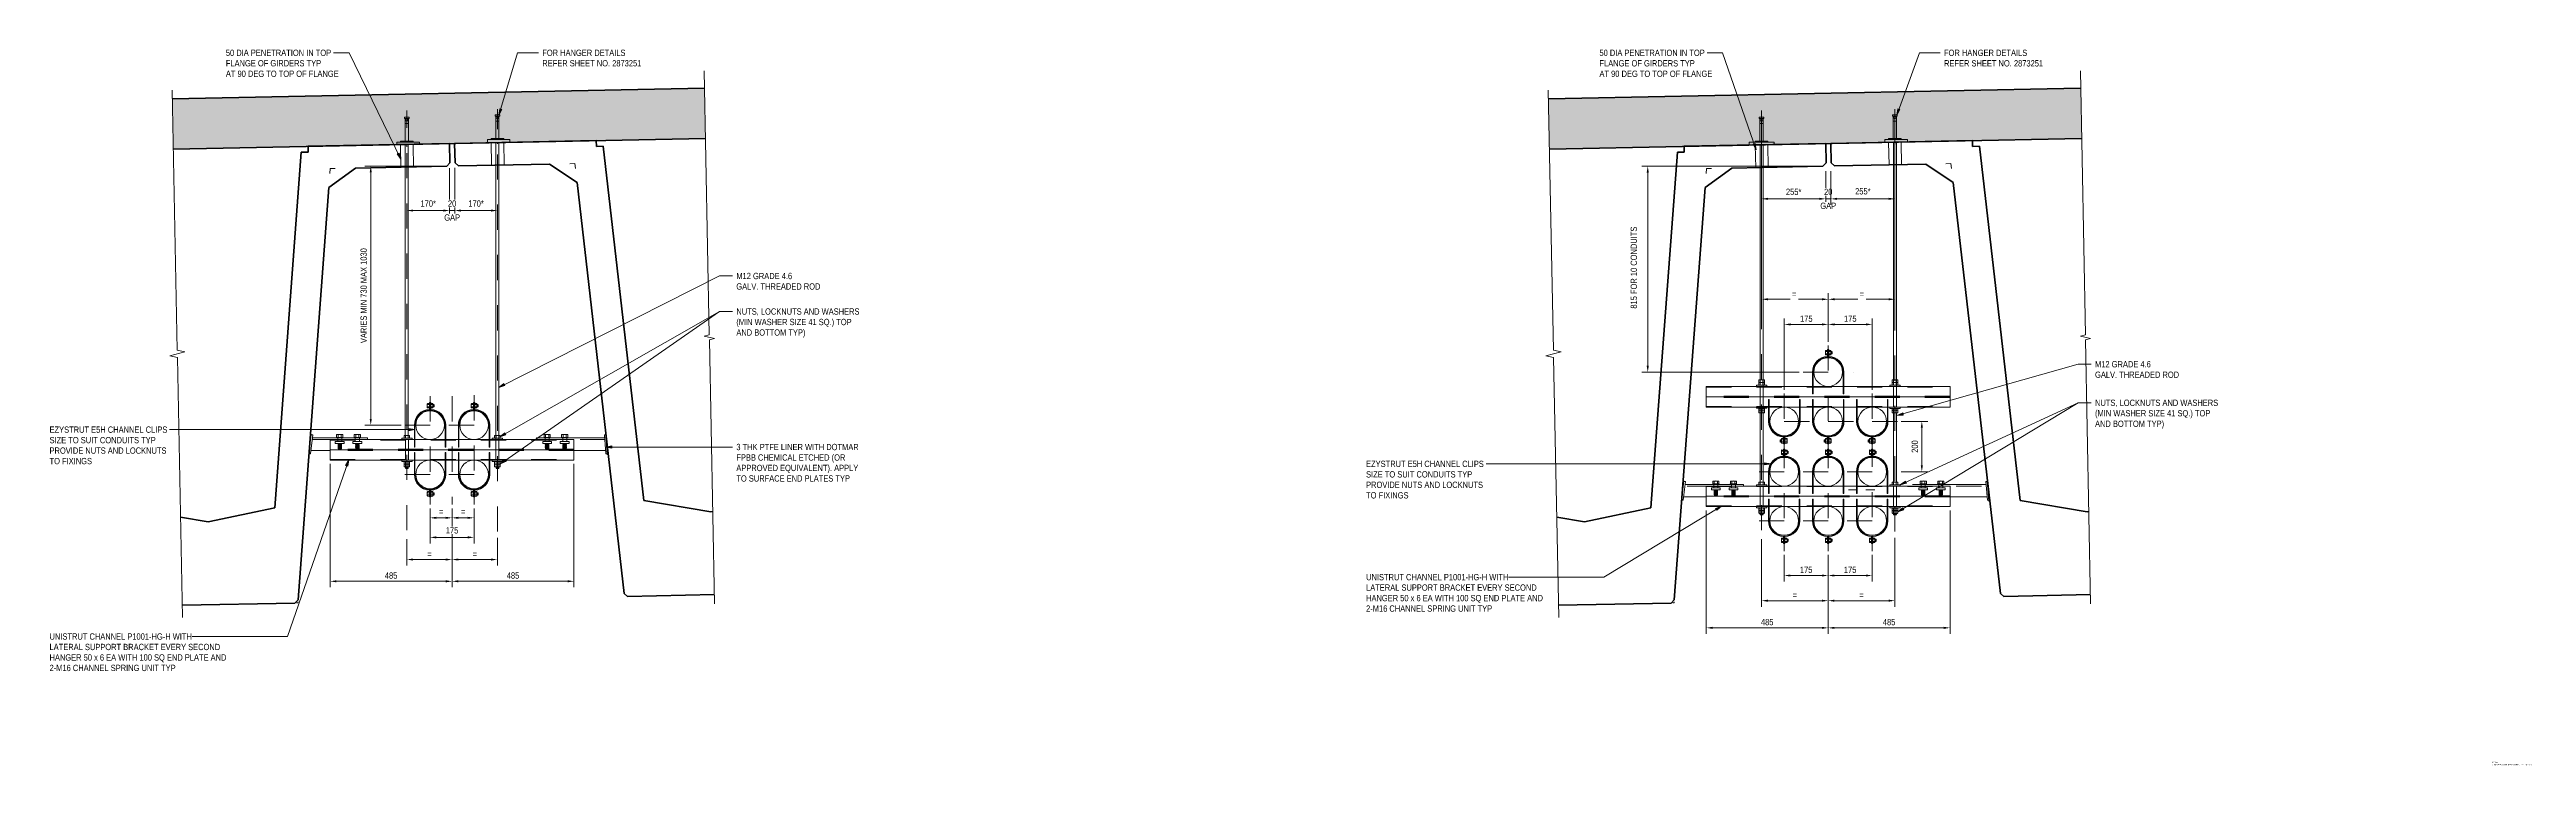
# Model space of a CAD drawing. Header units: metres. Extents: x -5.15 to 4.7, y 2.66 to 5.5.
import ezdxf

# ---------------------------------------------------------------- set-up
doc = ezdxf.new("R2010")
doc.units = ezdxf.units.M
for name, pattern in [('Hidden - Small', [0.002294, 0.0015, -0.0007938]), ('JacobsCenter', [0.015, 0.009, -0.0015, 0.003, -0.0015]), ('JacobsDash', [0.0045, 0.003, -0.0015])]:
    doc.linetypes.add(name, pattern=pattern)
doc.layers.get('Defpoints').update_dxf_attribs({"color": 41})
for name, color, linetype, lineweight in [('A-ANNO-DIMS', 7, 'Continuous', 9), ('A-DETL', 7, 'Continuous', 13), ('A-DETL-GENF', 7, 'Continuous', 9), ('G-ANNO-TEXT', 7, 'Continuous', 9)]:
    doc.layers.add(name, color=color, linetype=linetype, lineweight=lineweight)
doc.styles.add('Arial Narrow', font='ARIALN.TTF', dxfattribs={"height": 0.025})
doc.styles.add('Arial Narrow_1', font='ARIALN.TTF', dxfattribs={"height": 0.025})
doc.styles.add('Arial Narrow_2', font='ARIALN.TTF', dxfattribs={"height": 0.0035})
doc.styles.add('Arial Narrow_3', font='ARIALN.TTF', dxfattribs={"height": 0.005})
doc.dimstyles.new('Dimension_Standard_O__mm_', dxfattribs={"dimscale": 0.3048, "dimtxt": 0.025586, "dimasz": 0.082021, "dimexe": 0.07874, "dimexo": 0.049213, "dimgap": 0.049213, "dimtad": 1, "dimdec": 0, "dimlfac": 1000, "dimzin": 0, "dimdsep": 46, "dimtxsty": 'Arial Narrow', "dimsah": 1, "dimcen": 0.09, "dimaunit": 1, "dimadec": 4, "dimazin": 0, "dimtfac": 1, "dimtdec": 4, "dimtix": 1, "dimtmove": 0, "dimatfit": 3, "dimfxl": 1, "dimtvp": 1, "dimtfill": 1, "dimtolj": 1, "dimtzin": 0, "dimlwd": 18, "dimlwe": 18, "dimarcsym": 2})
doc.dimstyles.new('Dimension_Standard_O__mm__1', dxfattribs={"dimscale": 0.3048, "dimtxt": 0.025586, "dimasz": 0.082021, "dimexe": 0.07874, "dimexo": 0.049213, "dimgap": 0.049213, "dimtad": 1, "dimdec": 0, "dimlfac": 1000, "dimzin": 0, "dimdsep": 46, "dimtxsty": 'Arial Narrow_1', "dimsah": 1, "dimcen": 0.09, "dimaunit": 1, "dimadec": 4, "dimazin": 0, "dimtfac": 1, "dimtdec": 4, "dimtix": 1, "dimtmove": 0, "dimatfit": 3, "dimfxl": 1, "dimtvp": 1, "dimtfill": 1, "dimtolj": 1, "dimtzin": 0, "dimlwd": 18, "dimlwe": 18, "dimarcsym": 2})
doc.dimstyles.new('Dimension_Standard_O__mm__2', dxfattribs={"dimscale": 0.3048, "dimtxt": 0.025586, "dimasz": 0.082021, "dimexe": 0.07874, "dimexo": 0.049213, "dimgap": 0.049213, "dimtad": 1, "dimdec": 0, "dimlfac": 1000, "dimzin": 0, "dimdsep": 46, "dimtxsty": 'Arial Narrow', "dimsah": 1, "dimcen": 0.09, "dimaunit": 1, "dimadec": 4, "dimazin": 0, "dimtfac": 1, "dimtdec": 4, "dimtix": 1, "dimtmove": 2, "dimatfit": 3, "dimfxl": 1, "dimtvp": 1, "dimtfill": 1, "dimtolj": 1, "dimtzin": 0, "dimlwd": 18, "dimlwe": 18, "dimarcsym": 2})
doc.dimstyles.new('Dimension_Standard_T__mm_', dxfattribs={"dimscale": 0.3048, "dimtxt": 0.025586, "dimasz": 0.082021, "dimexe": 0.07874, "dimexo": 0.049213, "dimgap": 0.032808, "dimtad": 1, "dimdec": 0, "dimlfac": 1000, "dimzin": 0, "dimdsep": 46, "dimtxsty": 'Arial Narrow_1', "dimsah": 1, "dimcen": 0.09, "dimaunit": 1, "dimadec": 4, "dimazin": 0, "dimtfac": 1, "dimtdec": 4, "dimtix": 1, "dimtmove": 0, "dimatfit": 3, "dimfxl": 1, "dimtvp": 1, "dimtolj": 1, "dimtzin": 0, "dimlwd": 18, "dimlwe": 18, "dimarcsym": 2})
doc.dimstyles.new('Dimension_Standard_T__mm__1', dxfattribs={"dimscale": 0.3048, "dimtxt": 0.025586, "dimasz": 0.082021, "dimexe": 0.07874, "dimexo": 0.049213, "dimgap": 0.032808, "dimtad": 1, "dimdec": 0, "dimlfac": 1000, "dimzin": 0, "dimdsep": 46, "dimtxsty": 'Arial Narrow', "dimsah": 1, "dimcen": 0.09, "dimaunit": 1, "dimadec": 4, "dimazin": 0, "dimtfac": 1, "dimtdec": 4, "dimtix": 1, "dimtmove": 0, "dimatfit": 3, "dimfxl": 1, "dimtvp": 1, "dimtolj": 1, "dimtzin": 0, "dimlwd": 18, "dimlwe": 18, "dimarcsym": 2})
doc.dimstyles.new('Dimension_Standard_T__mm__2', dxfattribs={"dimscale": 0.3048, "dimtxt": 0.025586, "dimasz": 0.082021, "dimexe": 0.07874, "dimexo": 0.049213, "dimgap": 0.032808, "dimtad": 1, "dimdec": 0, "dimlfac": 1000, "dimzin": 0, "dimdsep": 46, "dimtxsty": 'Arial Narrow', "dimsah": 1, "dimcen": 0.09, "dimaunit": 1, "dimadec": 4, "dimazin": 0, "dimtfac": 1, "dimtdec": 4, "dimtix": 1, "dimtmove": 2, "dimatfit": 3, "dimfxl": 1, "dimtvp": 1, "dimtolj": 1, "dimtzin": 0, "dimlwd": 18, "dimlwe": 18, "dimarcsym": 2})

msp = doc.modelspace()

# ---------------------------------------------------------------- texts
at = {"layer": 'G-ANNO-TEXT', "insert": (4.5661, 2.6613), "char_height": 0.0035, "attachment_point": 1, "style": 'Arial Narrow_2', "bg_fill": 3, "box_fill_scale": 1, "bg_fill_color": 256, "bg_fill_true_color": 13158600, "bg_fill_transparency": 0}
msp.add_mtext('1.', dxfattribs=at)

# ---------------------------------------------------------------- blocks, each defined once
blk = doc.blocks.new('1815 DEEP SUPER-T GIRDER_2D - 1815 DEEP SUPER-T GIRDER_2D-7372020-DRG-2873254 - TYPE 4 HANGER _4X100 DIA_')
at = {"layer": 'A-DETL-GENF', "lineweight": 50}
for p, q in [((0.3993, 0.037), (0.2655, -1.3748)), ((0.4267, 0.037), (0.3993, 0.037)), ((0.4267, 0.0602), (0.99, 0.0602)), ((0.4267, 0.037), (0.4267, 0.0602)), ((0.99, -0.0168), (0.99, 0.0602)), ((0.5063, -0.1056), (0.6139, -0.0298)), ((0.6139, -0.0298), (0.977, -0.0298)), ((0.977, -0.0298), (0.99, -0.0168)), ((0.5063, -0.1056), (0.3512, -1.7429)), ((0, -1.4248), (0.2655, -1.3748)), ((0, -1.4248), (-0.1094, -1.4042)), ((-0.1094, -1.7548), (0.3381, -1.7548)), ((0.3381, -1.7548), (0.3512, -1.7429))]:
    blk.add_line(p, q, dxfattribs=at)
at = {"layer": 'A-DETL-GENF', "color": 8, "true_color": 0x808080}
for p, q in [((0.5135, -0.0298), (0.5116, -0.0496)), ((0.5335, -0.0298), (0.5135, -0.0298)), ((0.3501, -1.7548), (0.3451, -1.7548)), ((0.3501, -1.7548), (0.3506, -1.7499))]:
    blk.add_line(p, q, dxfattribs=at)
blk = doc.blocks.new('1815 DEEP SUPER-T GIRDER_2D - 1815 DEEP SUPER-T GIRDER_2D-V1-DRG-2873254 - TYPE 4 HANGER _4X100 DIA_')
at = {"layer": 'A-DETL-GENF', "lineweight": 50}
for p, q in [((-0.99, 0.0602), (-0.4267, 0.0602)), ((-0.99, -0.0168), (-0.99, 0.0602)), ((-0.4267, 0.037), (-0.4267, 0.0602)), ((-0.4267, 0.037), (-0.3993, 0.037)), ((-0.3993, 0.037), (-0.2655, -1.3748)), ((-0.977, -0.0298), (-0.99, -0.0168)), ((-0.977, -0.0298), (-0.6139, -0.0298)), ((-0.5063, -0.1056), (-0.6139, -0.0298)), ((-0.5063, -0.1056), (-0.3512, -1.7429)), ((0, -1.4248), (-0.2655, -1.3748)), ((0, -1.4248), (0.0072, -1.4235)), ((-0.3512, -1.7429), (-0.3381, -1.7548)), ((-0.3381, -1.7548), (0.007, -1.7548))]:
    blk.add_line(p, q, dxfattribs=at)
at = {"layer": 'A-DETL-GENF', "color": 8, "true_color": 0x808080}
for p, q in [((-0.5335, -0.0298), (-0.5135, -0.0298)), ((-0.5135, -0.0298), (-0.5116, -0.0496))]:
    blk.add_line(p, q, dxfattribs=at)
blk = doc.blocks.new('CS_DET_BreakLine_ViewScale - CS_Std BreakLine-7262363-DRG-2873254 - TYPE 4 HANGER _4X100 DIA_')
at = {"layer": 'A-DETL-GENF'}
for p, q in [((1.0043, 0), (-0.03, 0)), ((1.0118, 0.03), (1.0043, 0)), ((1.0268, -0.03), (1.0118, 0.03)), ((1.0343, 0), (1.0268, -0.03)), ((2.0686, 0), (1.0343, 0))]:
    blk.add_line(p, q, dxfattribs=at)
blk = doc.blocks.new('CS_DET_BreakLine_ViewScale - CS_Std BreakLine-7262547-DRG-2873254 - TYPE 4 HANGER _4X100 DIA_')
at = {"layer": 'A-DETL-GENF'}
for p, q in [((-0.02, 0), (1.03, 0)), ((1.03, 0), (1.035, -0.02)), ((1.035, -0.02), (1.045, 0.02)), ((1.045, 0.02), (1.05, 0)), ((1.05, 0), (2.1, 0))]:
    blk.add_line(p, q, dxfattribs=at)
blk = doc.blocks.new('1815 DEEP SUPER-T GIRDER_2D - 1815 DEEP SUPER-T GIRDER_2D-7372020-DRG-2873254 - TYPE 3 HANGER _7X100 DIA AND 10X100 DIA_')
at = {"layer": 'A-DETL-GENF', "lineweight": 50}
for p, q in [((0.3993, 0.037), (0.2655, -1.3748)), ((0.4267, 0.037), (0.3993, 0.037)), ((0.4267, 0.0602), (0.99, 0.0602)), ((0.4267, 0.037), (0.4267, 0.0602)), ((0.99, -0.0168), (0.99, 0.0602)), ((0.5063, -0.1056), (0.6139, -0.0298)), ((0.6139, -0.0298), (0.977, -0.0298)), ((0.977, -0.0298), (0.99, -0.0168)), ((0.5063, -0.1056), (0.3512, -1.7429)), ((0, -1.4248), (0.2655, -1.3748)), ((0, -1.4248), (-0.1094, -1.4042)), ((-0.1094, -1.7548), (0.3381, -1.7548)), ((0.3381, -1.7548), (0.3512, -1.7429))]:
    blk.add_line(p, q, dxfattribs=at)
at = {"layer": 'A-DETL-GENF', "color": 8, "true_color": 0x808080}
for p, q in [((0.5135, -0.0298), (0.5116, -0.0496)), ((0.5335, -0.0298), (0.5135, -0.0298)), ((0.3501, -1.7548), (0.3451, -1.7548)), ((0.3501, -1.7548), (0.3506, -1.7499))]:
    blk.add_line(p, q, dxfattribs=at)
blk = doc.blocks.new('1815 DEEP SUPER-T GIRDER_2D - 1815 DEEP SUPER-T GIRDER_2D-V2-DRG-2873254 - TYPE 3 HANGER _7X100 DIA AND 10X100 DIA_')
at = {"layer": 'A-DETL-GENF', "lineweight": 50}
for p, q in [((-0.99, 0.0602), (-0.4267, 0.0602)), ((-0.99, -0.0168), (-0.99, 0.0602)), ((-0.4267, 0.037), (-0.4267, 0.0602)), ((-0.4267, 0.037), (-0.3993, 0.037)), ((-0.3993, 0.037), (-0.2655, -1.3748)), ((-0.977, -0.0298), (-0.99, -0.0168)), ((-0.977, -0.0298), (-0.6139, -0.0298)), ((-0.5063, -0.1056), (-0.6139, -0.0298)), ((-0.5063, -0.1056), (-0.3512, -1.7429)), ((0, -1.4248), (-0.2655, -1.3748)), ((0, -1.4248), (0.0072, -1.4235)), ((-0.3512, -1.7429), (-0.3381, -1.7548)), ((-0.3381, -1.7548), (0.007, -1.7548))]:
    blk.add_line(p, q, dxfattribs=at)
at = {"layer": 'A-DETL-GENF', "color": 8, "true_color": 0x808080}
for p, q in [((-0.5335, -0.0298), (-0.5135, -0.0298)), ((-0.5135, -0.0298), (-0.5116, -0.0496))]:
    blk.add_line(p, q, dxfattribs=at)
blk = doc.blocks.new('CS_DET_BreakLine_ViewScale - CS_Std BreakLine-7262363-DRG-2873254 - TYPE 3 HANGER _7X100 DIA AND 10X100 DIA_')
at = {"layer": 'A-DETL-GENF'}
for p, q in [((1.0043, 0), (-0.03, 0)), ((1.0118, 0.03), (1.0043, 0)), ((1.0268, -0.03), (1.0118, 0.03)), ((1.0343, 0), (1.0268, -0.03)), ((2.0686, 0), (1.0343, 0))]:
    blk.add_line(p, q, dxfattribs=at)
blk = doc.blocks.new('CS_DET_BreakLine_ViewScale - CS_Std BreakLine-7262547-DRG-2873254 - TYPE 3 HANGER _7X100 DIA AND 10X100 DIA_')
at = {"layer": 'A-DETL-GENF'}
for p, q in [((-0.02, 0), (1.03, 0)), ((1.03, 0), (1.035, -0.02)), ((1.035, -0.02), (1.045, 0.02)), ((1.045, 0.02), (1.05, 0)), ((1.05, 0), (2.1, 0))]:
    blk.add_line(p, q, dxfattribs=at)
blk = doc.blocks.new('DIMBLOCK1-DRG-2873254 - TYPE 4 HANGER _4X100 DIA_')
at = {"layer": 'A-ANNO-DIMS', "color": 0, "lineweight": 18, "transparency": 16777216}
for p, q in [((-3.5489, 3.6797), (-3.5489, 3.618)), ((-3.4614, 3.6797), (-3.4614, 3.618)), ((-3.4864, 3.642), (-3.5239, 3.642))]:
    blk.add_line(p, q, dxfattribs=at)
at = {"layer": 'A-ANNO-DIMS', "color": 0, "transparency": 16777216}
for points in [[(-3.5239, 3.6462), (-3.5239, 3.6378), (-3.5489, 3.642)], [(-3.4864, 3.6462), (-3.4864, 3.6378), (-3.4614, 3.642)]]:
    blk.add_solid(points, dxfattribs=at)
at = {"layer": 'Defpoints', "color": 0, "transparency": 16777216}
for p in [(-3.5489, 3.6947), (-3.4614, 3.6947), (-3.5489, 3.642)]:
    blk.add_point(p, dxfattribs=at)
at = {"layer": 'A-ANNO-DIMS', "color": 0, "lineweight": 18, "transparency": 16777216, "insert": (-3.5052, 3.6669), "char_height": 0.025, "width": 0.019981, "attachment_point": 5, "style": 'Arial Narrow_1'}
blk.add_mtext('\\A1;\u200c=', dxfattribs=at)
blk = doc.blocks.new('DIMBLOCK2-DRG-2873254 - TYPE 4 HANGER _4X100 DIA_')
at = {"layer": 'A-ANNO-DIMS', "color": 0, "lineweight": 18, "transparency": 16777216}
for p, q in [((-3.6364, 3.6797), (-3.6364, 3.618)), ((-3.5489, 3.6797), (-3.5489, 3.618)), ((-3.5739, 3.642), (-3.6114, 3.642))]:
    blk.add_line(p, q, dxfattribs=at)
at = {"layer": 'A-ANNO-DIMS', "color": 0, "transparency": 16777216}
for points in [[(-3.6114, 3.6462), (-3.6114, 3.6378), (-3.6364, 3.642)], [(-3.5739, 3.6462), (-3.5739, 3.6378), (-3.5489, 3.642)]]:
    blk.add_solid(points, dxfattribs=at)
at = {"layer": 'Defpoints', "color": 0, "transparency": 16777216}
for p in [(-3.6364, 3.6947), (-3.5489, 3.6947), (-3.6364, 3.642)]:
    blk.add_point(p, dxfattribs=at)
at = {"layer": 'A-ANNO-DIMS', "color": 0, "lineweight": 18, "transparency": 16777216, "insert": (-3.5927, 3.6669), "char_height": 0.025, "width": 0.019981, "attachment_point": 5, "style": 'Arial Narrow_1'}
blk.add_mtext('\\A1;\u200c=', dxfattribs=at)
blk = doc.blocks.new('DIMBLOCK3-DRG-2873254 - TYPE 4 HANGER _4X100 DIA_')
at = {"layer": 'A-ANNO-DIMS', "color": 0, "lineweight": 18, "transparency": 16777216}
for p, q in [((-3.0639, 3.8567), (-3.0639, 3.3656)), ((-3.5489, 3.6797), (-3.5489, 3.3656)), ((-3.0889, 3.3896), (-3.5239, 3.3896))]:
    blk.add_line(p, q, dxfattribs=at)
at = {"layer": 'A-ANNO-DIMS', "color": 0, "transparency": 16777216}
for points in [[(-3.5239, 3.3938), (-3.5239, 3.3854), (-3.5489, 3.3896)], [(-3.0889, 3.3938), (-3.0889, 3.3854), (-3.0639, 3.3896)]]:
    blk.add_solid(points, dxfattribs=at)
at = {"layer": 'Defpoints', "color": 0, "transparency": 16777216}
for p in [(-3.0639, 3.8717), (-3.5489, 3.6947), (-3.5489, 3.3896)]:
    blk.add_point(p, dxfattribs=at)
at = {"layer": 'A-ANNO-DIMS', "color": 0, "lineweight": 18, "transparency": 16777216, "insert": (-3.3064, 3.4124), "char_height": 0.025, "width": 0.05702, "attachment_point": 5, "style": 'Arial Narrow'}
blk.add_mtext('\\A1;485', dxfattribs=at)
blk = doc.blocks.new('DIMBLOCK4-DRG-2873254 - TYPE 4 HANGER _4X100 DIA_')
at = {"layer": 'A-ANNO-DIMS', "color": 0, "lineweight": 18, "transparency": 16777216}
for p, q in [((-4.0339, 3.8567), (-4.0339, 3.3656)), ((-3.5489, 3.6797), (-3.5489, 3.3656)), ((-3.5739, 3.3896), (-4.0089, 3.3896))]:
    blk.add_line(p, q, dxfattribs=at)
at = {"layer": 'A-ANNO-DIMS', "color": 0, "transparency": 16777216}
for points in [[(-4.0089, 3.3938), (-4.0089, 3.3854), (-4.0339, 3.3896)], [(-3.5739, 3.3938), (-3.5739, 3.3854), (-3.5489, 3.3896)]]:
    blk.add_solid(points, dxfattribs=at)
at = {"layer": 'Defpoints', "color": 0, "transparency": 16777216}
for p in [(-4.0339, 3.8717), (-3.5489, 3.6947), (-4.0339, 3.3896)]:
    blk.add_point(p, dxfattribs=at)
at = {"layer": 'A-ANNO-DIMS', "color": 0, "lineweight": 18, "transparency": 16777216, "insert": (-3.7914, 3.4124), "char_height": 0.025, "width": 0.05702, "attachment_point": 5, "style": 'Arial Narrow'}
blk.add_mtext('\\A1;485', dxfattribs=at)
blk = doc.blocks.new('DIMBLOCK5-DRG-2873254 - TYPE 4 HANGER _4X100 DIA_')
at = {"layer": 'A-ANNO-DIMS', "color": 0, "lineweight": 18, "transparency": 16777216}
for p, q in [((-3.5489, 3.6797), (-3.5489, 3.4521)), ((-3.3685, 3.5622), (-3.3685, 3.4521)), ((-3.3935, 3.4761), (-3.5239, 3.4761))]:
    blk.add_line(p, q, dxfattribs=at)
at = {"layer": 'A-ANNO-DIMS', "color": 0, "transparency": 16777216}
for points in [[(-3.5239, 3.4803), (-3.5239, 3.472), (-3.5489, 3.4761)], [(-3.3935, 3.4803), (-3.3935, 3.472), (-3.3685, 3.4761)]]:
    blk.add_solid(points, dxfattribs=at)
at = {"layer": 'Defpoints', "color": 0, "transparency": 16777216}
for p in [(-3.5489, 3.6947), (-3.3685, 3.5772), (-3.5489, 3.4761)]:
    blk.add_point(p, dxfattribs=at)
at = {"layer": 'A-ANNO-DIMS', "color": 0, "lineweight": 18, "transparency": 16777216, "insert": (-3.4587, 3.4986), "char_height": 0.025, "width": 0.019981, "attachment_point": 5, "style": 'Arial Narrow'}
blk.add_mtext('\\A1;=', dxfattribs=at)
blk = doc.blocks.new('DIMBLOCK6-DRG-2873254 - TYPE 4 HANGER _4X100 DIA_')
at = {"layer": 'A-ANNO-DIMS', "color": 0, "lineweight": 18, "transparency": 16777216}
for p, q in [((-3.5489, 3.6797), (-3.5489, 3.4521)), ((-3.7288, 3.5571), (-3.7288, 3.4521)), ((-3.5739, 3.4761), (-3.7038, 3.4761))]:
    blk.add_line(p, q, dxfattribs=at)
at = {"layer": 'A-ANNO-DIMS', "color": 0, "transparency": 16777216}
for points in [[(-3.7038, 3.4803), (-3.7038, 3.472), (-3.7288, 3.4761)], [(-3.5739, 3.4803), (-3.5739, 3.472), (-3.5489, 3.4761)]]:
    blk.add_solid(points, dxfattribs=at)
at = {"layer": 'Defpoints', "color": 0, "transparency": 16777216}
for p in [(-3.5489, 3.6947), (-3.7288, 3.5721), (-3.7288, 3.4761)]:
    blk.add_point(p, dxfattribs=at)
at = {"layer": 'A-ANNO-DIMS', "color": 0, "lineweight": 18, "transparency": 16777216, "insert": (-3.6388, 3.4986), "char_height": 0.025, "width": 0.019981, "attachment_point": 5, "style": 'Arial Narrow'}
blk.add_mtext('\\A1;=', dxfattribs=at)
blk = doc.blocks.new('DIMBLOCK7-DRG-2873254 - TYPE 4 HANGER _4X100 DIA_')
at = {"layer": 'A-ANNO-DIMS', "color": 0, "lineweight": 18, "transparency": 16777216}
for p, q in [((-3.6364, 3.6797), (-3.6364, 3.5403)), ((-3.4614, 3.6797), (-3.4614, 3.5403)), ((-3.6114, 3.5643), (-3.4864, 3.5643))]:
    blk.add_line(p, q, dxfattribs=at)
at = {"layer": 'A-ANNO-DIMS', "color": 0, "transparency": 16777216}
for points in [[(-3.6114, 3.5685), (-3.6114, 3.5601), (-3.6364, 3.5643)], [(-3.4864, 3.5685), (-3.4864, 3.5601), (-3.4614, 3.5643)]]:
    blk.add_solid(points, dxfattribs=at)
at = {"layer": 'Defpoints', "color": 0, "transparency": 16777216}
for p in [(-3.6364, 3.6947), (-3.4614, 3.6947), (-3.4614, 3.5643)]:
    blk.add_point(p, dxfattribs=at)
at = {"layer": 'A-ANNO-DIMS', "color": 0, "lineweight": 18, "transparency": 16777216, "insert": (-3.5489, 3.5921), "char_height": 0.025, "width": 0.05702, "attachment_point": 5, "style": 'Arial Narrow', "bg_fill": 3, "box_fill_scale": 1.1, "bg_fill_color": 256, "bg_fill_true_color": 13158600, "bg_fill_transparency": 0}
blk.add_mtext('\\A1;175', dxfattribs=at)
blk = doc.blocks.new('DIMBLOCK8-DRG-2873254 - TYPE 4 HANGER _4X100 DIA_')
at = {"layer": 'A-ANNO-DIMS', "color": 0, "lineweight": 18, "transparency": 16777216}
for p, q in [((-3.5588, 5.0333), (-3.5588, 4.8402)), ((-3.7288, 4.8668), (-3.7288, 4.8402)), ((-3.7038, 4.8642), (-3.5838, 4.8642))]:
    blk.add_line(p, q, dxfattribs=at)
at = {"layer": 'A-ANNO-DIMS', "color": 0, "transparency": 16777216}
for points in [[(-3.7038, 4.8683), (-3.7038, 4.86), (-3.7288, 4.8642)], [(-3.5838, 4.8683), (-3.5838, 4.86), (-3.5588, 4.8642)]]:
    blk.add_solid(points, dxfattribs=at)
at = {"layer": 'Defpoints', "color": 0, "transparency": 16777216}
blk.add_point((-3.5588, 5.0483), dxfattribs=at)
at = {"layer": 'A-ANNO-DIMS', "color": 0, "lineweight": 18, "transparency": 16777216, "insert": (-3.6438, 4.8919), "char_height": 0.025, "width": 0.070178, "attachment_point": 5, "style": 'Arial Narrow', "bg_fill": 3, "box_fill_scale": 1.1, "bg_fill_color": 256, "bg_fill_true_color": 13158600, "bg_fill_transparency": 0}
blk.add_mtext('\\A1;170*', dxfattribs=at)
at = {"layer": 'Defpoints', "color": 0, "transparency": 16777216}
for p in [(-3.7288, 4.8818), (-3.5588, 4.8642)]:
    blk.add_point(p, dxfattribs=at)
blk = doc.blocks.new('DIMBLOCK9-DRG-2873254 - TYPE 4 HANGER _4X100 DIA_')
at = {"layer": 'A-ANNO-DIMS', "color": 0, "lineweight": 18, "transparency": 16777216}
for p, q in [((-3.5384, 5.0337), (-3.5384, 4.8402)), ((-3.5134, 4.8642), (-3.3935, 4.8642)), ((-3.3685, 4.8668), (-3.3685, 4.8402))]:
    blk.add_line(p, q, dxfattribs=at)
at = {"layer": 'A-ANNO-DIMS', "color": 0, "transparency": 16777216}
for points in [[(-3.5134, 4.8683), (-3.5134, 4.86), (-3.5384, 4.8642)], [(-3.3935, 4.8683), (-3.3935, 4.86), (-3.3685, 4.8642)]]:
    blk.add_solid(points, dxfattribs=at)
at = {"layer": 'Defpoints', "color": 0, "transparency": 16777216}
blk.add_point((-3.5384, 5.0487), dxfattribs=at)
at = {"layer": 'A-ANNO-DIMS', "color": 0, "lineweight": 18, "transparency": 16777216, "insert": (-3.4535, 4.8919), "char_height": 0.025, "width": 0.070178, "attachment_point": 5, "style": 'Arial Narrow', "bg_fill": 3, "box_fill_scale": 1.1, "bg_fill_color": 256, "bg_fill_true_color": 13158600, "bg_fill_transparency": 0}
blk.add_mtext('\\A1;170*', dxfattribs=at)
at = {"layer": 'Defpoints', "color": 0, "transparency": 16777216}
for p in [(-3.3685, 4.8818), (-3.3685, 4.8642)]:
    blk.add_point(p, dxfattribs=at)
blk = doc.blocks.new('DIMBLOCK10-DRG-2873254 - TYPE 4 HANGER _4X100 DIA_')
at = {"layer": 'A-ANNO-DIMS', "color": 0, "lineweight": 18, "transparency": 16777216}
for p, q in [((-3.5588, 5.0333), (-3.5588, 4.8402)), ((-3.5384, 5.0337), (-3.5384, 4.8402)), ((-3.5838, 4.8642), (-3.6088, 4.8642)), ((-3.5588, 4.8642), (-3.5384, 4.8642)), ((-3.5134, 4.8642), (-3.4884, 4.8642))]:
    blk.add_line(p, q, dxfattribs=at)
at = {"layer": 'A-ANNO-DIMS', "color": 0, "transparency": 16777216}
for points in [[(-3.5838, 4.8683), (-3.5838, 4.86), (-3.5588, 4.8642)], [(-3.5134, 4.8683), (-3.5134, 4.86), (-3.5384, 4.8642)]]:
    blk.add_solid(points, dxfattribs=at)
at = {"layer": 'Defpoints', "color": 0, "transparency": 16777216}
for p in [(-3.5588, 5.0483), (-3.5384, 5.0487)]:
    blk.add_point(p, dxfattribs=at)
at = {"layer": 'A-ANNO-DIMS', "color": 0, "lineweight": 18, "transparency": 16777216, "insert": (-3.5486, 4.8919), "char_height": 0.025, "width": 0.072615, "attachment_point": 5, "style": 'Arial Narrow', "bg_fill": 3, "box_fill_scale": 1.1, "bg_fill_color": 256, "bg_fill_true_color": 13158600, "bg_fill_transparency": 0}
blk.add_mtext('\\A1;20', dxfattribs=at)
at = {"layer": 'A-ANNO-DIMS', "color": 0, "lineweight": 18, "transparency": 16777216, "insert": (-3.5486, 4.8362), "char_height": 0.025, "width": 0.072615, "attachment_point": 5, "style": 'Arial Narrow', "bg_fill": 3, "box_fill_scale": 1.1, "bg_fill_color": 256, "bg_fill_true_color": 13158600, "bg_fill_transparency": 0}
blk.add_mtext('\\A1;GAP', dxfattribs=at)
at = {"layer": 'Defpoints', "color": 0, "transparency": 16777216}
blk.add_point((-3.5384, 4.8642), dxfattribs=at)
blk = doc.blocks.new('DIMBLOCK11-DRG-2873254 - TYPE 4 HANGER _4X100 DIA_')
at = {"layer": 'A-ANNO-DIMS', "color": 0, "lineweight": 18, "transparency": 16777216}
for p, q in [((-3.5687, 5.0406), (-3.8965, 5.0406)), ((-3.8725, 5.0156), (-3.8725, 4.0357)), ((-3.7513, 4.0107), (-3.8965, 4.0107))]:
    blk.add_line(p, q, dxfattribs=at)
at = {"layer": 'A-ANNO-DIMS', "color": 0, "transparency": 16777216}
for points in [[(-3.8766, 5.0156), (-3.8683, 5.0156), (-3.8725, 5.0406)], [(-3.8766, 4.0357), (-3.8683, 4.0357), (-3.8725, 4.0107)]]:
    blk.add_solid(points, dxfattribs=at)
at = {"layer": 'Defpoints', "color": 0, "transparency": 16777216}
for p in [(-3.5537, 5.0406), (-3.8725, 4.0107), (-3.7363, 4.0107)]:
    blk.add_point(p, dxfattribs=at)
at = {"layer": 'A-ANNO-DIMS', "color": 0, "lineweight": 18, "transparency": 16777216, "insert": (-3.9004, 4.5257), "char_height": 0.025, "width": 0.436177, "attachment_point": 5, "rotation": 90, "style": 'Arial Narrow', "bg_fill": 3, "box_fill_scale": 1.1, "bg_fill_color": 256, "bg_fill_true_color": 13158600, "bg_fill_transparency": 0}
blk.add_mtext('\\A1;VARIES MIN 730 MAX 1030', dxfattribs=at)
blk = doc.blocks.new('DIMBLOCK12-DRG-2873254 - TYPE 3 HANGER _7X100 DIA AND 10X100 DIA_')
at = {"layer": 'A-ANNO-DIMS', "color": 0, "lineweight": 18, "transparency": 16777216}
for p, q in [((1.9255, 3.4946), (1.9255, 3.3885)), ((2.1005, 3.4946), (2.1005, 3.3885)), ((2.0755, 3.4125), (1.9505, 3.4125))]:
    blk.add_line(p, q, dxfattribs=at)
at = {"layer": 'A-ANNO-DIMS', "color": 0, "transparency": 16777216}
for points in [[(1.9505, 3.4167), (1.9505, 3.4083), (1.9255, 3.4125)], [(2.0755, 3.4167), (2.0755, 3.4083), (2.1005, 3.4125)]]:
    blk.add_solid(points, dxfattribs=at)
at = {"layer": 'Defpoints', "color": 0, "transparency": 16777216}
for p in [(1.9255, 3.5096), (2.1005, 3.5096), (1.9255, 3.4125)]:
    blk.add_point(p, dxfattribs=at)
at = {"layer": 'A-ANNO-DIMS', "color": 0, "lineweight": 18, "transparency": 16777216, "insert": (2.013, 3.4353), "char_height": 0.025, "width": 0.05702, "attachment_point": 5, "style": 'Arial Narrow'}
blk.add_mtext('\\A1;175', dxfattribs=at)
blk = doc.blocks.new('DIMBLOCK13-DRG-2873254 - TYPE 3 HANGER _7X100 DIA AND 10X100 DIA_')
at = {"layer": 'A-ANNO-DIMS', "color": 0, "lineweight": 18, "transparency": 16777216}
for p, q in [((1.7505, 3.4946), (1.7505, 3.3885)), ((1.9255, 3.4946), (1.9255, 3.3885)), ((1.9005, 3.4125), (1.7755, 3.4125))]:
    blk.add_line(p, q, dxfattribs=at)
at = {"layer": 'A-ANNO-DIMS', "color": 0, "transparency": 16777216}
for points in [[(1.7755, 3.4167), (1.7755, 3.4083), (1.7505, 3.4125)], [(1.9005, 3.4167), (1.9005, 3.4083), (1.9255, 3.4125)]]:
    blk.add_solid(points, dxfattribs=at)
at = {"layer": 'Defpoints', "color": 0, "transparency": 16777216}
for p in [(1.7505, 3.5096), (1.9255, 3.5096), (1.7505, 3.4125)]:
    blk.add_point(p, dxfattribs=at)
at = {"layer": 'A-ANNO-DIMS', "color": 0, "lineweight": 18, "transparency": 16777216, "insert": (1.838, 3.4353), "char_height": 0.025, "width": 0.05702, "attachment_point": 5, "style": 'Arial Narrow'}
blk.add_mtext('\\A1;175', dxfattribs=at)
blk = doc.blocks.new('DIMBLOCK14-DRG-2873254 - TYPE 3 HANGER _7X100 DIA AND 10X100 DIA_')
at = {"layer": 'A-ANNO-DIMS', "color": 0, "lineweight": 18, "transparency": 16777216}
for p, q in [((2.4105, 3.6716), (2.4105, 3.1805)), ((1.9255, 3.4946), (1.9255, 3.1805)), ((2.3855, 3.2045), (1.9505, 3.2045))]:
    blk.add_line(p, q, dxfattribs=at)
at = {"layer": 'A-ANNO-DIMS', "color": 0, "transparency": 16777216}
for points in [[(1.9505, 3.2086), (1.9505, 3.2003), (1.9255, 3.2045)], [(2.3855, 3.2086), (2.3855, 3.2003), (2.4105, 3.2045)]]:
    blk.add_solid(points, dxfattribs=at)
at = {"layer": 'Defpoints', "color": 0, "transparency": 16777216}
for p in [(2.4105, 3.6866), (1.9255, 3.5096), (1.9255, 3.2045)]:
    blk.add_point(p, dxfattribs=at)
at = {"layer": 'A-ANNO-DIMS', "color": 0, "lineweight": 18, "transparency": 16777216, "insert": (2.168, 3.2272), "char_height": 0.025, "width": 0.05702, "attachment_point": 5, "style": 'Arial Narrow'}
blk.add_mtext('\\A1;485', dxfattribs=at)
blk = doc.blocks.new('DIMBLOCK15-DRG-2873254 - TYPE 3 HANGER _7X100 DIA AND 10X100 DIA_')
at = {"layer": 'A-ANNO-DIMS', "color": 0, "lineweight": 18, "transparency": 16777216}
for p, q in [((1.4405, 3.6716), (1.4405, 3.1805)), ((1.9255, 3.4946), (1.9255, 3.1805)), ((1.9005, 3.2045), (1.4655, 3.2045))]:
    blk.add_line(p, q, dxfattribs=at)
at = {"layer": 'A-ANNO-DIMS', "color": 0, "transparency": 16777216}
for points in [[(1.4655, 3.2086), (1.4655, 3.2003), (1.4405, 3.2045)], [(1.9005, 3.2086), (1.9005, 3.2003), (1.9255, 3.2045)]]:
    blk.add_solid(points, dxfattribs=at)
at = {"layer": 'Defpoints', "color": 0, "transparency": 16777216}
for p in [(1.4405, 3.6866), (1.9255, 3.5096), (1.4405, 3.2045)]:
    blk.add_point(p, dxfattribs=at)
at = {"layer": 'A-ANNO-DIMS', "color": 0, "lineweight": 18, "transparency": 16777216, "insert": (1.683, 3.2272), "char_height": 0.025, "width": 0.05702, "attachment_point": 5, "style": 'Arial Narrow'}
blk.add_mtext('\\A1;485', dxfattribs=at)
blk = doc.blocks.new('DIMBLOCK16-DRG-2873254 - TYPE 3 HANGER _7X100 DIA AND 10X100 DIA_')
at = {"layer": 'A-ANNO-DIMS', "color": 0, "lineweight": 18, "transparency": 16777216}
for p, q in [((1.9259, 4.488), (1.9259, 4.3873)), ((2.1009, 4.1511), (2.1009, 4.4353)), ((2.0759, 4.4113), (1.9509, 4.4113))]:
    blk.add_line(p, q, dxfattribs=at)
at = {"layer": 'A-ANNO-DIMS', "color": 0, "transparency": 16777216}
for points in [[(1.9509, 4.4154), (1.9509, 4.4071), (1.9259, 4.4113)], [(2.0759, 4.4154), (2.0759, 4.4071), (2.1009, 4.4113)]]:
    blk.add_solid(points, dxfattribs=at)
at = {"layer": 'Defpoints', "color": 0, "transparency": 16777216}
for p in [(1.9259, 4.503), (1.9259, 4.4113), (2.1009, 4.1361)]:
    blk.add_point(p, dxfattribs=at)
at = {"layer": 'A-ANNO-DIMS', "color": 0, "lineweight": 18, "transparency": 16777216, "insert": (2.0134, 4.434), "char_height": 0.025, "width": 0.05702, "attachment_point": 5, "style": 'Arial Narrow'}
blk.add_mtext('\\A1;175', dxfattribs=at)
blk = doc.blocks.new('DIMBLOCK17-DRG-2873254 - TYPE 3 HANGER _7X100 DIA AND 10X100 DIA_')
at = {"layer": 'A-ANNO-DIMS', "color": 0, "lineweight": 18, "transparency": 16777216}
for p, q in [((1.7509, 4.1511), (1.7509, 4.4353)), ((1.9259, 4.488), (1.9259, 4.3873)), ((1.9009, 4.4113), (1.7759, 4.4113))]:
    blk.add_line(p, q, dxfattribs=at)
at = {"layer": 'A-ANNO-DIMS', "color": 0, "transparency": 16777216}
for points in [[(1.7759, 4.4154), (1.7759, 4.4071), (1.7509, 4.4113)], [(1.9009, 4.4154), (1.9009, 4.4071), (1.9259, 4.4113)]]:
    blk.add_solid(points, dxfattribs=at)
at = {"layer": 'Defpoints', "color": 0, "transparency": 16777216}
for p in [(1.9259, 4.503), (1.7509, 4.4113), (1.7509, 4.1361)]:
    blk.add_point(p, dxfattribs=at)
at = {"layer": 'A-ANNO-DIMS', "color": 0, "lineweight": 18, "transparency": 16777216, "insert": (1.8384, 4.434), "char_height": 0.025, "width": 0.05702, "attachment_point": 5, "style": 'Arial Narrow'}
blk.add_mtext('\\A1;175', dxfattribs=at)
blk = doc.blocks.new('DIMBLOCK18-DRG-2873254 - TYPE 3 HANGER _7X100 DIA AND 10X100 DIA_')
at = {"layer": 'A-ANNO-DIMS', "color": 0, "lineweight": 18, "transparency": 16777216}
for p, q in [((2.191, 5.2524), (2.191, 4.4873)), ((1.9259, 4.3426), (1.9259, 4.5353)), ((1.9509, 4.5113), (2.0433, 4.5113)), ((2.166, 4.5113), (2.0769, 4.5113))]:
    blk.add_line(p, q, dxfattribs=at)
at = {"layer": 'A-ANNO-DIMS', "color": 0, "transparency": 16777216}
for points in [[(1.9509, 4.5154), (1.9509, 4.5071), (1.9259, 4.5113)], [(2.166, 4.5154), (2.166, 4.5071), (2.191, 4.5113)]]:
    blk.add_solid(points, dxfattribs=at)
at = {"layer": 'Defpoints', "color": 0, "transparency": 16777216}
for p in [(2.191, 5.2674), (1.9259, 4.5113), (1.9259, 4.3276)]:
    blk.add_point(p, dxfattribs=at)
at = {"layer": 'A-ANNO-DIMS', "color": 0, "lineweight": 18, "transparency": 16777216, "insert": (2.0501, 4.5452), "char_height": 0.025, "width": 0.019981, "attachment_point": 1, "line_spacing_factor": 0.974696, "style": 'Arial Narrow'}
blk.add_mtext('\\A1;=', dxfattribs=at)
blk = doc.blocks.new('DIMBLOCK19-DRG-2873254 - TYPE 3 HANGER _7X100 DIA AND 10X100 DIA_')
at = {"layer": 'A-ANNO-DIMS', "color": 0, "lineweight": 18, "transparency": 16777216}
for p, q in [((1.6606, 5.2475), (1.6606, 4.4873)), ((1.9259, 4.3426), (1.9259, 4.5353)), ((1.6856, 4.5113), (1.7744, 4.5113)), ((1.9009, 4.5113), (1.8079, 4.5113))]:
    blk.add_line(p, q, dxfattribs=at)
at = {"layer": 'A-ANNO-DIMS', "color": 0, "transparency": 16777216}
for points in [[(1.6856, 4.5154), (1.6856, 4.5071), (1.6606, 4.5113)], [(1.9009, 4.5154), (1.9009, 4.5071), (1.9259, 4.5113)]]:
    blk.add_solid(points, dxfattribs=at)
at = {"layer": 'Defpoints', "color": 0, "transparency": 16777216}
for p in [(1.6606, 5.2625), (1.6606, 4.5113), (1.9259, 4.3276)]:
    blk.add_point(p, dxfattribs=at)
at = {"layer": 'A-ANNO-DIMS', "color": 0, "lineweight": 18, "transparency": 16777216, "insert": (1.7812, 4.5452), "char_height": 0.025, "width": 0.019981, "attachment_point": 1, "line_spacing_factor": 0.974696, "style": 'Arial Narrow'}
blk.add_mtext('\\A1;=', dxfattribs=at)
blk = doc.blocks.new('DIMBLOCK20-DRG-2873254 - TYPE 3 HANGER _7X100 DIA AND 10X100 DIA_')
at = {"layer": 'A-ANNO-DIMS', "color": 0, "lineweight": 18, "transparency": 16777216}
for p, q in [((2.191, 3.5621), (2.191, 3.2885)), ((1.9255, 3.4946), (1.9255, 3.2885)), ((2.166, 3.3125), (1.9505, 3.3125))]:
    blk.add_line(p, q, dxfattribs=at)
at = {"layer": 'A-ANNO-DIMS', "color": 0, "transparency": 16777216}
for points in [[(1.9505, 3.3167), (1.9505, 3.3083), (1.9255, 3.3125)], [(2.166, 3.3167), (2.166, 3.3083), (2.191, 3.3125)]]:
    blk.add_solid(points, dxfattribs=at)
at = {"layer": 'Defpoints', "color": 0, "transparency": 16777216}
for p in [(2.191, 3.5771), (1.9255, 3.5096), (1.9255, 3.3125)]:
    blk.add_point(p, dxfattribs=at)
at = {"layer": 'A-ANNO-DIMS', "color": 0, "lineweight": 18, "transparency": 16777216, "insert": (2.0582, 3.335), "char_height": 0.025, "width": 0.019981, "attachment_point": 5, "style": 'Arial Narrow'}
blk.add_mtext('\\A1;=', dxfattribs=at)
blk = doc.blocks.new('DIMBLOCK21-DRG-2873254 - TYPE 3 HANGER _7X100 DIA AND 10X100 DIA_')
at = {"layer": 'A-ANNO-DIMS', "color": 0, "lineweight": 18, "transparency": 16777216}
for p, q in [((1.6606, 3.5569), (1.6606, 3.2885)), ((1.9255, 3.4946), (1.9255, 3.2885)), ((1.9005, 3.3125), (1.6856, 3.3125))]:
    blk.add_line(p, q, dxfattribs=at)
at = {"layer": 'A-ANNO-DIMS', "color": 0, "transparency": 16777216}
for points in [[(1.6856, 3.3167), (1.6856, 3.3083), (1.6606, 3.3125)], [(1.9005, 3.3167), (1.9005, 3.3083), (1.9255, 3.3125)]]:
    blk.add_solid(points, dxfattribs=at)
at = {"layer": 'Defpoints', "color": 0, "transparency": 16777216}
for p in [(1.6606, 3.5719), (1.9255, 3.5096), (1.6606, 3.3125)]:
    blk.add_point(p, dxfattribs=at)
at = {"layer": 'A-ANNO-DIMS', "color": 0, "lineweight": 18, "transparency": 16777216, "insert": (1.7931, 3.335), "char_height": 0.025, "width": 0.019981, "attachment_point": 5, "style": 'Arial Narrow'}
blk.add_mtext('\\A1;=', dxfattribs=at)
blk = doc.blocks.new('DIMBLOCK22-DRG-2873254 - TYPE 3 HANGER _7X100 DIA AND 10X100 DIA_')
at = {"layer": 'A-ANNO-DIMS', "color": 0, "lineweight": 18, "transparency": 16777216}
for p, q in [((1.9158, 5.0205), (1.9158, 4.8867)), ((1.6606, 4.9134), (1.6606, 4.8867)), ((1.6856, 4.9107), (1.8908, 4.9107))]:
    blk.add_line(p, q, dxfattribs=at)
at = {"layer": 'A-ANNO-DIMS', "color": 0, "transparency": 16777216}
for points in [[(1.6856, 4.9149), (1.6856, 4.9066), (1.6606, 4.9107)], [(1.8908, 4.9149), (1.8908, 4.9066), (1.9158, 4.9107)]]:
    blk.add_solid(points, dxfattribs=at)
at = {"layer": 'Defpoints', "color": 0, "transparency": 16777216}
for p in [(1.9158, 5.0355), (1.6606, 4.9284), (1.9158, 4.9107)]:
    blk.add_point(p, dxfattribs=at)
at = {"layer": 'A-ANNO-DIMS', "color": 0, "lineweight": 18, "transparency": 16777216, "insert": (1.7882, 4.9385), "char_height": 0.025, "width": 0.070178, "attachment_point": 5, "style": 'Arial Narrow', "bg_fill": 3, "box_fill_scale": 1.1, "bg_fill_color": 256, "bg_fill_true_color": 13158600, "bg_fill_transparency": 0}
blk.add_mtext('\\A1;255*', dxfattribs=at)
blk = doc.blocks.new('DIMBLOCK23-DRG-2873254 - TYPE 3 HANGER _7X100 DIA AND 10X100 DIA_')
at = {"layer": 'A-ANNO-DIMS', "color": 0, "lineweight": 18, "transparency": 16777216}
for p, q in [((1.9158, 5.0205), (1.9158, 4.8867)), ((1.9358, 5.0205), (1.9358, 4.8867)), ((1.8908, 4.9107), (1.8658, 4.9107)), ((1.9158, 4.9107), (1.9358, 4.9107)), ((1.9608, 4.9107), (1.9858, 4.9107))]:
    blk.add_line(p, q, dxfattribs=at)
at = {"layer": 'A-ANNO-DIMS', "color": 0, "transparency": 16777216}
for points in [[(1.8908, 4.9149), (1.8908, 4.9066), (1.9158, 4.9107)], [(1.9608, 4.9149), (1.9608, 4.9066), (1.9358, 4.9107)]]:
    blk.add_solid(points, dxfattribs=at)
at = {"layer": 'Defpoints', "color": 0, "transparency": 16777216}
for p in [(1.9158, 5.0355), (1.9358, 5.0355)]:
    blk.add_point(p, dxfattribs=at)
at = {"layer": 'A-ANNO-DIMS', "color": 0, "lineweight": 18, "transparency": 16777216, "insert": (1.9258, 4.9385), "char_height": 0.025, "width": 0.072615, "attachment_point": 5, "style": 'Arial Narrow', "bg_fill": 3, "box_fill_scale": 1.1, "bg_fill_color": 256, "bg_fill_true_color": 13158600, "bg_fill_transparency": 0}
blk.add_mtext('\\A1;20', dxfattribs=at)
at = {"layer": 'A-ANNO-DIMS', "color": 0, "lineweight": 18, "transparency": 16777216, "insert": (1.9258, 4.8828), "char_height": 0.025, "width": 0.072615, "attachment_point": 5, "style": 'Arial Narrow', "bg_fill": 3, "box_fill_scale": 1.1, "bg_fill_color": 256, "bg_fill_true_color": 13158600, "bg_fill_transparency": 0}
blk.add_mtext('\\A1;GAP', dxfattribs=at)
at = {"layer": 'Defpoints', "color": 0, "transparency": 16777216}
blk.add_point((1.9358, 4.9107), dxfattribs=at)
blk = doc.blocks.new('DIMBLOCK24-DRG-2873254 - TYPE 3 HANGER _7X100 DIA AND 10X100 DIA_')
at = {"layer": 'A-ANNO-DIMS', "color": 0, "lineweight": 18, "transparency": 16777216}
for p, q in [((1.9358, 5.0205), (1.9358, 4.8867)), ((1.9608, 4.9107), (2.166, 4.9107)), ((2.191, 4.9134), (2.191, 4.8867))]:
    blk.add_line(p, q, dxfattribs=at)
at = {"layer": 'A-ANNO-DIMS', "color": 0, "transparency": 16777216}
for points in [[(1.9608, 4.9149), (1.9608, 4.9066), (1.9358, 4.9107)], [(2.166, 4.9149), (2.166, 4.9066), (2.191, 4.9107)]]:
    blk.add_solid(points, dxfattribs=at)
at = {"layer": 'Defpoints', "color": 0, "transparency": 16777216}
for p in [(1.9358, 5.0355), (2.191, 4.9284), (2.191, 4.9107)]:
    blk.add_point(p, dxfattribs=at)
at = {"layer": 'A-ANNO-DIMS', "color": 0, "lineweight": 18, "transparency": 16777216, "insert": (2.0634, 4.9406), "char_height": 0.025, "width": 0.070178, "attachment_point": 5, "style": 'Arial Narrow_1', "bg_fill": 3, "box_fill_scale": 1.1, "bg_fill_color": 256, "bg_fill_true_color": 13158600, "bg_fill_transparency": 0}
blk.add_mtext('\\A1;\u200c255*', dxfattribs=at)
blk = doc.blocks.new('DIMBLOCK25-DRG-2873254 - TYPE 3 HANGER _7X100 DIA AND 10X100 DIA_')
at = {"layer": 'A-ANNO-DIMS', "color": 0, "lineweight": 18, "transparency": 16777216}
for p, q in [((1.9058, 5.0405), (1.1837, 5.0405)), ((1.2077, 5.0155), (1.2077, 4.2466)), ((1.8105, 4.2216), (1.1837, 4.2216))]:
    blk.add_line(p, q, dxfattribs=at)
at = {"layer": 'A-ANNO-DIMS', "color": 0, "transparency": 16777216}
for points in [[(1.2036, 5.0155), (1.2119, 5.0155), (1.2077, 5.0405)], [(1.2036, 4.2466), (1.2119, 4.2466), (1.2077, 4.2216)]]:
    blk.add_solid(points, dxfattribs=at)
at = {"layer": 'Defpoints', "color": 0, "transparency": 16777216}
for p in [(1.9208, 5.0405), (1.2077, 4.2216), (1.8255, 4.2216)]:
    blk.add_point(p, dxfattribs=at)
at = {"layer": 'A-ANNO-DIMS', "color": 0, "lineweight": 18, "transparency": 16777216, "insert": (1.1397, 4.4741), "char_height": 0.025, "width": 0.37672, "attachment_point": 1, "rotation": 90, "line_spacing_factor": 0.974696, "style": 'Arial Narrow', "bg_fill": 3, "box_fill_scale": 1.1, "bg_fill_color": 256, "bg_fill_true_color": 13158600, "bg_fill_transparency": 0}
blk.add_mtext('\\A1;815 FOR 10 CONDUITS', dxfattribs=at)
blk = doc.blocks.new('DIMBLOCK26-DRG-2873254 - TYPE 3 HANGER _7X100 DIA AND 10X100 DIA_')
at = {"layer": 'A-ANNO-DIMS', "color": 0, "lineweight": 18, "transparency": 16777216}
for p, q in [((2.2159, 4.0256), (2.3221, 4.0256)), ((2.2981, 3.8506), (2.2981, 4.0006)), ((2.2155, 3.8256), (2.3221, 3.8256))]:
    blk.add_line(p, q, dxfattribs=at)
at = {"layer": 'A-ANNO-DIMS', "color": 0, "transparency": 16777216}
for points in [[(2.2939, 4.0006), (2.3022, 4.0006), (2.2981, 4.0256)], [(2.2939, 3.8506), (2.3022, 3.8506), (2.2981, 3.8256)]]:
    blk.add_solid(points, dxfattribs=at)
at = {"layer": 'Defpoints', "color": 0, "transparency": 16777216}
for p in [(2.2009, 4.0256), (2.2981, 4.0256), (2.2005, 3.8256)]:
    blk.add_point(p, dxfattribs=at)
at = {"layer": 'A-ANNO-DIMS', "color": 0, "lineweight": 18, "transparency": 16777216, "insert": (2.2703, 3.9256), "char_height": 0.025, "width": 0.05702, "attachment_point": 5, "rotation": 90, "style": 'Arial Narrow', "bg_fill": 3, "box_fill_scale": 1.1, "bg_fill_color": 256, "bg_fill_true_color": 13158600, "bg_fill_transparency": 0}
blk.add_mtext('\\A1;200', dxfattribs=at)

# ---------------------------------------------------------------- dimensions: what is measured, and where the dimension line sits
at = {"layer": 'A-ANNO-DIMS', "lineweight": 18}
for base, p1, p2, override, picture, middle in [((1.6606, 4.5113), (1.9259, 4.3276), (1.6606, 5.2625), {"dimpost": '<>', "dimfxl": 0.971872}, 'DIMBLOCK19-DRG-2873254 - TYPE 3 HANGER _7X100 DIA AND 10X100 DIA_', (1.7912, 4.5286)), ((1.9259, 4.5113), (2.191, 5.2674), (1.9259, 4.3276), {"dimpost": '<>', "dimfxl": 0.976494}, 'DIMBLOCK18-DRG-2873254 - TYPE 3 HANGER _7X100 DIA AND 10X100 DIA_', (2.0601, 4.5286))]:
    dim = msp.add_linear_dim(base=base, p1=p1, p2=p2, text='=', dimstyle='Dimension_Standard_T__mm__2', override=override, dxfattribs=at)
    dim.commit()
    dim.dimension.update_dxf_attribs({"geometry": picture, "text_midpoint": middle, "dimtype": 160})
for base, p1, p2, override, picture, middle in [((1.7509, 4.4113), (1.9259, 4.503), (1.7509, 4.1361), {"dimpost": '<>', "dimfxl": 0.406497}, 'DIMBLOCK17-DRG-2873254 - TYPE 3 HANGER _7X100 DIA AND 10X100 DIA_', (1.8384, 4.434)), ((1.9259, 4.4113), (2.1009, 4.1361), (1.9259, 4.503), {"dimpost": '<>', "dimfxl": 0.406497}, 'DIMBLOCK16-DRG-2873254 - TYPE 3 HANGER _7X100 DIA AND 10X100 DIA_', (2.0134, 4.434)), ((-4.0339, 3.3896), (-3.5489, 3.6947), (-4.0339, 3.8717), {"dimpost": '<>', "dimfxl": 0.516289}, 'DIMBLOCK4-DRG-2873254 - TYPE 4 HANGER _4X100 DIA_', (-3.7914, 3.4124)), ((-3.5489, 3.3896), (-3.0639, 3.8717), (-3.5489, 3.6947), {"dimpost": '<>', "dimfxl": 0.516289}, 'DIMBLOCK3-DRG-2873254 - TYPE 4 HANGER _4X100 DIA_', (-3.3064, 3.4124)), ((1.4405, 3.2045), (1.9255, 3.5096), (1.4405, 3.6866), {"dimpost": '<>', "dimfxl": 0.516289}, 'DIMBLOCK15-DRG-2873254 - TYPE 3 HANGER _7X100 DIA AND 10X100 DIA_', (1.683, 3.2272)), ((1.9255, 3.2045), (2.4105, 3.6866), (1.9255, 3.5096), {"dimpost": '<>', "dimfxl": 0.516289}, 'DIMBLOCK14-DRG-2873254 - TYPE 3 HANGER _7X100 DIA AND 10X100 DIA_', (2.168, 3.2272)), ((1.7505, 3.4125), (1.9255, 3.5096), (1.7505, 3.5096), {"dimpost": '<>', "dimfxl": 0.175}, 'DIMBLOCK13-DRG-2873254 - TYPE 3 HANGER _7X100 DIA AND 10X100 DIA_', (1.838, 3.4353)), ((1.9255, 3.4125), (2.1005, 3.5096), (1.9255, 3.5096), {"dimpost": '<>', "dimfxl": 0.175}, 'DIMBLOCK12-DRG-2873254 - TYPE 3 HANGER _7X100 DIA AND 10X100 DIA_', (2.013, 3.4353))]:
    dim = msp.add_linear_dim(base=base, p1=p1, p2=p2, dimstyle='Dimension_Standard_T__mm__1', override=override, dxfattribs=at)
    dim.commit()
    dim.dimension.update_dxf_attribs({"geometry": picture, "text_midpoint": middle})
for base, p1, p2, text, dimstyle, override, picture, middle in [((-3.7288, 3.4761), (-3.5489, 3.6947), (-3.7288, 3.5721), '=', 'Dimension_Standard_T__mm__1', {"dimpost": '<>', "dimfxl": 0.217693}, 'DIMBLOCK6-DRG-2873254 - TYPE 4 HANGER _4X100 DIA_', (-3.6388, 3.4986)), ((-3.6364, 3.642), (-3.5489, 3.6947), (-3.6364, 3.6947), '\u200c=', 'Dimension_Standard_T__mm_', {"dimpost": '<>', "dimfxl": 0.0875}, 'DIMBLOCK2-DRG-2873254 - TYPE 4 HANGER _4X100 DIA_', (-3.5927, 3.6669)), ((-3.5489, 3.642), (-3.4614, 3.6947), (-3.5489, 3.6947), '\u200c=', 'Dimension_Standard_T__mm_', {"dimpost": '<>', "dimfxl": 0.0875}, 'DIMBLOCK1-DRG-2873254 - TYPE 4 HANGER _4X100 DIA_', (-3.5052, 3.6669)), ((-3.5489, 3.4761), (-3.3685, 3.5772), (-3.5489, 3.6947), '=', 'Dimension_Standard_T__mm__1', {"dimpost": '<>', "dimfxl": 0.21534}, 'DIMBLOCK5-DRG-2873254 - TYPE 4 HANGER _4X100 DIA_', (-3.4587, 3.4986)), ((1.6606, 3.3125), (1.9255, 3.5096), (1.6606, 3.5719), '=', 'Dimension_Standard_T__mm__1', {"dimpost": '<>', "dimfxl": 0.272108}, 'DIMBLOCK21-DRG-2873254 - TYPE 3 HANGER _7X100 DIA AND 10X100 DIA_', (1.7931, 3.335)), ((1.9255, 3.3125), (2.191, 3.5771), (1.9255, 3.5096), '=', 'Dimension_Standard_T__mm__1', {"dimpost": '<>', "dimfxl": 0.273888}, 'DIMBLOCK20-DRG-2873254 - TYPE 3 HANGER _7X100 DIA AND 10X100 DIA_', (2.0582, 3.335))]:
    dim = msp.add_linear_dim(base=base, p1=p1, p2=p2, text=text, dimstyle=dimstyle, override=override, dxfattribs=at)
    dim.commit()
    dim.dimension.update_dxf_attribs({"geometry": picture, "text_midpoint": middle})

# ---------------------------------------------------------------- hatches: boundary and pattern name
at = {"layer": 'A-DETL-GENF'}
h = msp.add_hatch(dxfattribs=at)
h.set_pattern_fill('FP_1', color=256, style=0, pattern_type=2)
h.set_pattern_definition([(50, (0, 0), (0.0925501, -0.0080936), [0.00968, -0.10645]), (355, (0, 0), (-0.0178988, 0.0970593), [0.00774, -0.08516]), (100.451, (0.00771, -0.00067), (0.0746521, 0.0889572), [0.00822, -0.09047]), (46.184, (0, 0.02581), (0.137706, -0.0213563), [0.01452, -0.15968]), (96.636, (0.01148, 0.02403), (0.1206032, 0.1256891), [0.01234, -0.1357]), (351.184, (0, 0.02581), (0.1205986, 0.1256918), [0.01161, -0.12774]), (21, (0.0129, 0.01935), (0.0770223, -0.05194804), [0.00968, -0.10645]), (326, (0.0129, 0.01935), (0.0314006, 0.0935675), [0.00774, -0.08516]), (71.451, (0.01932, 0.01503), (0.1084195, 0.0416117), [0.00822, -0.09047]), (37.5, (0, 0), (0.00156777, 0.04294984), [0.00034, -0.08379, 0.00034, -0.08612, -0.08548]), (37.5, (0, 0), (0.00156777, 0.04294984), [-0.17058, 0.00034, -0.08515]), (7.5, (0, 0), (0.0339471, 0.0508964), [0.00034, -0.04895, 0.00034, -0.08186, -0.03258]), (7.5, (0, 0), (0.0339471, 0.0508964), [-0.13148, 0.00034, -0.03225]), (327.5, (-0.02877, 0), (0.06888044, -0.00291612), [0.00034, -0.03192, 0.00034, -0.10031, -0.13355]), (327.5, (-0.02877, 0), (0.06888044, -0.00291612), [-0.1329, 0.00034, -0.13321]), (317.5, (-0.04168, 0), (0.07524634, 0.0129182), [0.00034, -0.0416, 0.00034, -0.0665, -0.09484]), (317.5, (-0.04168, 0), (0.07524634, 0.0129182), [-0.10877, 0.00034, -0.0945])])
h.paths.add_polyline_path([(-4.6579, 5.1089), (-2.5407, 5.1512), (-2.5445, 5.3512), (-4.6619, 5.3088)])
h = msp.add_hatch(dxfattribs=at)
h.set_pattern_fill('FP_1', color=256, style=0, pattern_type=2)
h.set_pattern_definition([(50, (5.47442, 0), (0.0925501, -0.0080936), [0.00968, -0.10645]), (355, (5.47442, 0), (-0.0178988, 0.0970593), [0.00774, -0.08516]), (100.451, (5.48213, -0.00067), (0.0746521, 0.0889572), [0.00822, -0.09047]), (46.184, (5.47442, 0.02581), (0.137706, -0.0213563), [0.01452, -0.15968]), (96.636, (5.4859, 0.02403), (0.1206032, 0.1256891), [0.01234, -0.1357]), (351.184, (5.47442, 0.02581), (0.1205986, 0.1256918), [0.01161, -0.12774]), (21, (5.48732, 0.01935), (0.0770223, -0.05194804), [0.00968, -0.10645]), (326, (5.48732, 0.01935), (0.0314006, 0.0935675), [0.00774, -0.08516]), (71.451, (5.49374, 0.01503), (0.1084195, 0.0416117), [0.00822, -0.09047]), (37.5, (5.47442, 0), (0.00156777, 0.04294984), [0.00034, -0.08379, 0.00034, -0.08612, -0.08548]), (37.5, (5.47442, 0), (0.00156777, 0.04294984), [-0.17058, 0.00034, -0.08515]), (7.5, (5.47442, 0), (0.0339471, 0.0508964), [0.00034, -0.04895, 0.00034, -0.08186, -0.03258]), (7.5, (5.47442, 0), (0.0339471, 0.0508964), [-0.13148, 0.00034, -0.03225]), (327.5, (5.44565, 0), (0.06888044, -0.00291612), [0.00034, -0.03192, 0.00034, -0.10031, -0.13355]), (327.5, (5.44565, 0), (0.06888044, -0.00291612), [-0.1329, 0.00034, -0.13321]), (317.5, (5.43274, 0), (0.07524634, 0.0129182), [0.00034, -0.0416, 0.00034, -0.0665, -0.09484]), (317.5, (5.43274, 0), (0.07524634, 0.0129182), [-0.10877, 0.00034, -0.0945])])
h.paths.add_polyline_path([(0.8165, 5.1089), (2.9338, 5.1512), (2.9299, 5.3512), (0.8125, 5.3088)])
at = {"layer": 'G-ANNO-TEXT'}
for points in [[(-3.3625, 5.2437), (-3.3511, 5.2664), (-3.3595, 5.2689)], [(2.1982, 5.244), (2.2109, 5.266), (2.2026, 5.269)], [(1.6394, 5.1062), (1.6353, 5.1313), (1.627, 5.1284)], [(-3.7521, 5.0685), (-3.7591, 5.0929), (-3.767, 5.0891)], [(-3.3634, 4.1608), (-3.3391, 4.1681), (-3.3431, 4.176)], [(2.1991, 4.0484), (2.2244, 4.0509), (2.222, 4.0594)], [(-3.6976, 3.9928), (-3.7226, 3.9972), (-3.7226, 3.9884)], [(-3.359, 3.964), (-3.3351, 3.9725), (-3.3395, 3.9802)], [(-3.9598, 3.8723), (-3.9722, 3.8502), (-3.9638, 3.8473)], [(-3.3556, 3.8564), (-3.3326, 3.8671), (-3.3376, 3.8743)], [(-2.938, 3.9237), (-2.913, 3.9193), (-2.913, 3.9281)], [(1.6968, 3.8566), (1.6718, 3.861), (1.6718, 3.8522)], [(2.2125, 3.7729), (2.237, 3.7794), (2.2333, 3.7874)], [(1.5012, 3.6888), (1.4775, 3.6797), (1.482, 3.6721)], [(2.2025, 3.6654), (2.2261, 3.6745), (2.2216, 3.6821)]]:
    msp.add_hatch(color=256, dxfattribs=at).paths.add_polyline_path(points)

# ---------------------------------------------------------------- linework, layer by layer
at = {"layer": 'A-DETL', "lineweight": 35}
for p, q in [((-4.6619, 5.3088), (-2.5445, 5.3512)), ((0.8125, 5.3088), (2.9299, 5.3512)), ((-4.6579, 5.1089), (-2.5407, 5.1512)), ((0.8165, 5.1089), (2.9338, 5.1512))]:
    msp.add_line(p, q, dxfattribs=at)
at = {"layer": 'A-DETL', "lineweight": 9}
for p, q in [((-3.7197, 5.2352), (-3.7382, 5.2352)), ((-3.7382, 5.2302), (-3.7382, 5.2352)), ((-3.7197, 5.2302), (-3.7382, 5.2302)), ((-3.7352, 5.1404), (-3.7352, 5.2302)), ((-3.7227, 5.1404), (-3.7227, 5.2302)), ((-3.7197, 5.2302), (-3.7197, 5.2352)), ((-3.3594, 5.2451), (-3.3779, 5.2451)), ((-3.3779, 5.2401), (-3.3779, 5.2451)), ((-3.3594, 5.2401), (-3.3779, 5.2401)), ((-3.3749, 5.1503), (-3.3749, 5.2401)), ((-3.3624, 5.1503), (-3.3624, 5.2401)), ((-3.3594, 5.2401), (-3.3594, 5.2451)), ((1.6697, 5.2351), (1.6512, 5.2351)), ((1.6512, 5.2301), (1.6512, 5.2351)), ((1.6697, 5.2301), (1.6512, 5.2301)), ((1.6542, 5.1402), (1.6542, 5.2301)), ((1.6667, 5.1402), (1.6667, 5.2301)), ((1.6697, 5.2301), (1.6697, 5.2351)), ((2.2, 5.245), (2.1815, 5.245)), ((2.1815, 5.24), (2.1815, 5.245)), ((2.2, 5.24), (2.1815, 5.24)), ((2.1845, 5.1501), (2.1845, 5.24)), ((2.197, 5.1501), (2.197, 5.24)), ((2.2, 5.24), (2.2, 5.245)), ((-3.7229, 5.2102), (-3.7349, 5.2102)), ((-3.3626, 5.2201), (-3.3746, 5.2201)), ((1.6665, 5.2101), (1.6545, 5.2101)), ((2.1968, 5.22), (2.1848, 5.22)), ((1.9144, 4.3056), (1.9144, 4.2989)), ((1.9144, 4.3056), (1.9144, 4.2989)), ((1.9144, 4.2989), (1.9144, 4.2922)), ((1.9144, 4.2989), (1.9144, 4.2922)), ((1.9156, 4.3078), (1.9218, 4.3078)), ((1.9156, 4.3034), (1.9218, 4.3034)), ((1.9156, 4.2944), (1.9218, 4.2944)), ((1.9156, 4.2899), (1.9218, 4.2899)), ((1.928, 4.3114), (1.923, 4.3114)), ((1.923, 4.284), (1.923, 4.3114)), ((1.923, 4.3056), (1.923, 4.2989)), ((1.923, 4.2989), (1.923, 4.2922)), ((1.9255, 4.2816), (1.9255, 4.3114)), ((1.928, 4.284), (1.928, 4.3114)), ((1.9355, 4.3078), (1.9292, 4.3078)), ((1.9355, 4.3034), (1.9292, 4.3034)), ((1.9355, 4.2944), (1.9292, 4.2944)), ((1.9355, 4.2899), (1.9292, 4.2899)), ((1.9367, 4.2989), (1.9367, 4.3056)), ((1.9373, 4.2945), (1.9367, 4.3035)), ((1.9373, 4.3025), (1.9367, 4.3035)), ((1.9373, 4.3025), (1.9367, 4.3035)), ((1.9367, 4.2922), (1.9367, 4.2989)), ((1.9367, 4.2956), (1.9373, 4.2945)), ((1.9378, 4.3035), (1.9373, 4.3025)), ((1.9378, 4.3035), (1.9373, 4.3025)), ((1.9378, 4.2956), (1.9373, 4.3025)), ((1.9373, 4.2945), (1.9378, 4.2956)), ((1.9384, 4.3025), (1.9378, 4.3035)), ((1.9384, 4.2945), (1.9378, 4.3035)), ((1.9378, 4.2956), (1.9384, 4.2945)), ((1.9389, 4.3035), (1.9384, 4.3025)), ((1.9389, 4.2956), (1.9384, 4.3025)), ((1.9384, 4.2945), (1.9389, 4.2956)), ((1.9395, 4.3025), (1.9389, 4.3035)), ((1.9395, 4.2945), (1.9389, 4.3035)), ((1.9389, 4.2956), (1.9395, 4.2945)), ((1.9401, 4.3035), (1.9395, 4.3025)), ((1.9401, 4.2956), (1.9395, 4.3025)), ((1.9395, 4.2945), (1.9401, 4.2956)), ((1.9406, 4.3025), (1.9401, 4.3035)), ((1.9406, 4.2945), (1.9401, 4.3035)), ((1.9401, 4.2956), (1.9406, 4.2945)), ((1.9406, 4.3025), (1.9412, 4.3035)), ((1.9412, 4.2956), (1.9406, 4.3025)), ((1.9406, 4.2945), (1.9412, 4.2956)), ((1.9418, 4.3025), (1.9412, 4.3035)), ((1.9412, 4.3035), (1.9418, 4.2945)), ((1.9418, 4.2945), (1.9412, 4.2956)), ((1.9418, 4.2945), (1.9418, 4.3025)), ((1.64, 4.1696), (1.681, 4.1696)), ((1.64, 4.1696), (1.64, 4.1646)), ((1.6493, 4.1898), (1.6493, 4.182)), ((1.6493, 4.179), (1.6493, 4.1712)), ((1.6521, 4.1914), (1.6605, 4.1914)), ((1.6521, 4.1806), (1.6605, 4.1806)), ((1.6521, 4.1806), (1.6605, 4.1806)), ((1.6521, 4.1698), (1.6605, 4.1698)), ((1.6549, 4.1898), (1.6549, 4.182)), ((1.6549, 4.179), (1.6549, 4.1712)), ((1.6605, 4.1914), (1.6689, 4.1914)), ((1.6605, 4.1806), (1.6689, 4.1806)), ((1.6605, 4.1806), (1.6689, 4.1806)), ((1.6605, 4.1698), (1.6689, 4.1698)), ((1.6661, 4.1898), (1.6661, 4.182)), ((1.6661, 4.179), (1.6661, 4.1712)), ((1.6717, 4.1898), (1.6717, 4.182)), ((1.6717, 4.179), (1.6717, 4.1712)), ((1.681, 4.1696), (1.681, 4.1646)), ((1.863, 4.2216), (1.863, 4.1346)), ((1.8655, 4.2216), (1.8655, 4.1346)), ((1.9855, 4.2216), (1.9855, 4.1346)), ((1.988, 4.2216), (1.988, 4.1346)), ((2.1703, 4.1695), (2.2113, 4.1695)), ((2.1703, 4.1695), (2.1703, 4.1646)), ((2.1796, 4.1897), (2.1796, 4.1819)), ((2.1796, 4.1789), (2.1796, 4.1711)), ((2.1824, 4.1913), (2.1908, 4.1913)), ((2.1824, 4.1805), (2.1908, 4.1805)), ((2.1824, 4.1805), (2.1908, 4.1805)), ((2.1824, 4.1696), (2.1908, 4.1696)), ((2.1852, 4.1897), (2.1852, 4.1819)), ((2.1852, 4.1789), (2.1852, 4.1711)), ((2.1908, 4.1913), (2.1992, 4.1913)), ((2.1908, 4.1805), (2.1992, 4.1805)), ((2.1908, 4.1805), (2.1992, 4.1805)), ((2.1908, 4.1696), (2.1992, 4.1696)), ((2.1964, 4.1897), (2.1964, 4.1819)), ((2.1964, 4.1789), (2.1964, 4.1711)), ((2.202, 4.1897), (2.202, 4.1819)), ((2.202, 4.1789), (2.202, 4.1711)), ((2.2113, 4.1695), (2.2113, 4.1646)), ((-3.6475, 4.0947), (-3.6475, 4.088)), ((-3.6475, 4.0947), (-3.6475, 4.088)), ((-3.6475, 4.088), (-3.6475, 4.0813)), ((-3.6475, 4.088), (-3.6475, 4.0813)), ((-3.6463, 4.097), (-3.6401, 4.097)), ((-3.6463, 4.0925), (-3.6401, 4.0925)), ((-3.6463, 4.0835), (-3.6401, 4.0835)), ((-3.6463, 4.0791), (-3.6401, 4.0791)), ((-3.6339, 4.1005), (-3.6389, 4.1005)), ((-3.6389, 4.0732), (-3.6389, 4.1005)), ((-3.6389, 4.0947), (-3.6389, 4.088)), ((-3.6389, 4.088), (-3.6389, 4.0813)), ((-3.6364, 4.0707), (-3.6364, 4.1005)), ((-3.6339, 4.0732), (-3.6339, 4.1005)), ((-3.6265, 4.097), (-3.6327, 4.097)), ((-3.6265, 4.0925), (-3.6327, 4.0925)), ((-3.6265, 4.0835), (-3.6327, 4.0835)), ((-3.6265, 4.0791), (-3.6327, 4.0791)), ((-3.6252, 4.088), (-3.6252, 4.0948)), ((-3.6247, 4.0837), (-3.6252, 4.0927)), ((-3.6247, 4.0916), (-3.6252, 4.0927)), ((-3.6247, 4.0916), (-3.6252, 4.0927)), ((-3.6252, 4.0813), (-3.6252, 4.088)), ((-3.6252, 4.0847), (-3.6247, 4.0837)), ((-3.6241, 4.0927), (-3.6247, 4.0916)), ((-3.6241, 4.0927), (-3.6247, 4.0916)), ((-3.6241, 4.0847), (-3.6247, 4.0916)), ((-3.6247, 4.0837), (-3.6241, 4.0847)), ((-3.6235, 4.0916), (-3.6241, 4.0927)), ((-3.6235, 4.0837), (-3.6241, 4.0927)), ((-3.6241, 4.0847), (-3.6235, 4.0837)), ((-3.623, 4.0927), (-3.6235, 4.0916)), ((-3.623, 4.0847), (-3.6235, 4.0916)), ((-3.6235, 4.0837), (-3.623, 4.0847)), ((-3.6224, 4.0916), (-3.623, 4.0927)), ((-3.6224, 4.0837), (-3.623, 4.0927)), ((-3.623, 4.0847), (-3.6224, 4.0837)), ((-3.6218, 4.0927), (-3.6224, 4.0916)), ((-3.6218, 4.0847), (-3.6224, 4.0916)), ((-3.6224, 4.0837), (-3.6218, 4.0847)), ((-3.6213, 4.0916), (-3.6218, 4.0927)), ((-3.6213, 4.0837), (-3.6218, 4.0927)), ((-3.6218, 4.0847), (-3.6213, 4.0837)), ((-3.6213, 4.0916), (-3.6207, 4.0927)), ((-3.6207, 4.0847), (-3.6213, 4.0916)), ((-3.6213, 4.0837), (-3.6207, 4.0847)), ((-3.6202, 4.0916), (-3.6207, 4.0927)), ((-3.6207, 4.0927), (-3.6202, 4.0837)), ((-3.6202, 4.0837), (-3.6207, 4.0847)), ((-3.6202, 4.0837), (-3.6202, 4.0916)), ((-3.4725, 4.0947), (-3.4725, 4.088)), ((-3.4725, 4.0947), (-3.4725, 4.088)), ((-3.4725, 4.088), (-3.4725, 4.0813)), ((-3.4725, 4.088), (-3.4725, 4.0813)), ((-3.4713, 4.097), (-3.4651, 4.097)), ((-3.4713, 4.0925), (-3.4651, 4.0925)), ((-3.4713, 4.0835), (-3.4651, 4.0835)), ((-3.4713, 4.0791), (-3.4651, 4.0791)), ((-3.4589, 4.1005), (-3.4639, 4.1005)), ((-3.4639, 4.0732), (-3.4639, 4.1005)), ((-3.4639, 4.0947), (-3.4639, 4.088)), ((-3.4639, 4.088), (-3.4639, 4.0813)), ((-3.4614, 4.0707), (-3.4614, 4.1005)), ((-3.4589, 4.0732), (-3.4589, 4.1005)), ((-3.4515, 4.097), (-3.4577, 4.097)), ((-3.4515, 4.0925), (-3.4577, 4.0925)), ((-3.4515, 4.0835), (-3.4577, 4.0835)), ((-3.4515, 4.0791), (-3.4577, 4.0791)), ((-3.4502, 4.088), (-3.4502, 4.0948)), ((-3.4497, 4.0837), (-3.4502, 4.0927)), ((-3.4497, 4.0916), (-3.4502, 4.0927)), ((-3.4497, 4.0916), (-3.4502, 4.0927)), ((-3.4502, 4.0813), (-3.4502, 4.088)), ((-3.4502, 4.0847), (-3.4497, 4.0837)), ((-3.4491, 4.0927), (-3.4497, 4.0916)), ((-3.4491, 4.0927), (-3.4497, 4.0916)), ((-3.4491, 4.0847), (-3.4497, 4.0916)), ((-3.4497, 4.0837), (-3.4491, 4.0847)), ((-3.4485, 4.0916), (-3.4491, 4.0927)), ((-3.4485, 4.0837), (-3.4491, 4.0927)), ((-3.4491, 4.0847), (-3.4485, 4.0837)), ((-3.448, 4.0927), (-3.4485, 4.0916)), ((-3.448, 4.0847), (-3.4485, 4.0916)), ((-3.4485, 4.0837), (-3.448, 4.0847)), ((-3.4474, 4.0916), (-3.448, 4.0927)), ((-3.4474, 4.0837), (-3.448, 4.0927)), ((-3.448, 4.0847), (-3.4474, 4.0837)), ((-3.4468, 4.0927), (-3.4474, 4.0916)), ((-3.4468, 4.0847), (-3.4474, 4.0916)), ((-3.4474, 4.0837), (-3.4468, 4.0847)), ((-3.4463, 4.0916), (-3.4468, 4.0927)), ((-3.4463, 4.0837), (-3.4468, 4.0927)), ((-3.4468, 4.0847), (-3.4463, 4.0837)), ((-3.4463, 4.0916), (-3.4457, 4.0927)), ((-3.4457, 4.0847), (-3.4463, 4.0916)), ((-3.4463, 4.0837), (-3.4457, 4.0847)), ((-3.4452, 4.0916), (-3.4457, 4.0927)), ((-3.4457, 4.0927), (-3.4452, 4.0837)), ((-3.4452, 4.0837), (-3.4457, 4.0847)), ((-3.4452, 4.0837), (-3.4452, 4.0916)), ((2.2111, 4.1236), (1.4405, 4.1236)), ((2.4105, 4.1236), (1.4405, 4.1236)), ((1.64, 4.0776), (1.64, 4.0826)), ((1.64, 4.0776), (1.681, 4.0776)), ((1.6493, 4.0754), (1.6493, 4.0715)), ((1.6493, 4.0685), (1.6493, 4.0607)), ((1.6521, 4.077), (1.6605, 4.077)), ((1.6521, 4.07), (1.6605, 4.07)), ((1.6521, 4.07), (1.6605, 4.07)), ((1.6521, 4.0592), (1.6605, 4.0592)), ((1.6549, 4.0754), (1.6549, 4.0715)), ((1.6549, 4.0685), (1.6549, 4.0607)), ((1.6605, 4.077), (1.6689, 4.077)), ((1.6605, 4.07), (1.6689, 4.07)), ((1.6605, 4.07), (1.6689, 4.07)), ((1.6605, 4.0592), (1.6689, 4.0592)), ((1.6661, 4.0754), (1.6661, 4.0715)), ((1.6661, 4.0685), (1.6661, 4.0607)), ((1.6717, 4.0754), (1.6717, 4.0715)), ((1.6717, 4.0685), (1.6717, 4.0607)), ((1.681, 4.0776), (1.681, 4.0826)), ((1.6909, 4.1126), (1.6884, 4.1126)), ((1.6884, 4.0256), (1.6884, 4.1126)), ((1.6909, 4.0256), (1.6909, 4.1126)), ((1.8109, 4.0256), (1.8109, 4.1126)), ((1.8134, 4.1126), (1.8109, 4.1126)), ((1.8134, 4.0256), (1.8134, 4.1126)), ((1.863, 4.1346), (1.8655, 4.1346)), ((1.8659, 4.1126), (1.8634, 4.1126)), ((1.8634, 4.0256), (1.8634, 4.1126)), ((1.8659, 4.0256), (1.8659, 4.1126)), ((1.9855, 4.1346), (1.988, 4.1346)), ((1.9859, 4.0256), (1.9859, 4.1126)), ((1.9884, 4.1126), (1.9859, 4.1126)), ((1.9884, 4.0256), (1.9884, 4.1126)), ((2.0409, 4.1126), (2.0384, 4.1126)), ((2.0384, 4.0256), (2.0384, 4.1126)), ((2.0409, 4.0256), (2.0409, 4.1126)), ((2.1609, 4.0256), (2.1609, 4.1126)), ((2.1634, 4.1126), (2.1609, 4.1126)), ((2.1634, 4.0256), (2.1634, 4.1126)), ((2.1703, 4.0775), (2.1703, 4.0826)), ((2.1703, 4.0775), (2.2113, 4.0775)), ((2.1796, 4.0753), (2.1796, 4.0714)), ((2.1796, 4.0684), (2.1796, 4.0606)), ((2.1824, 4.0768), (2.1908, 4.0768)), ((2.1824, 4.0699), (2.1908, 4.0699)), ((2.1824, 4.0699), (2.1908, 4.0699)), ((2.1824, 4.0591), (2.1908, 4.0591)), ((2.1852, 4.0753), (2.1852, 4.0714)), ((2.1852, 4.0684), (2.1852, 4.0606)), ((2.1908, 4.0768), (2.1992, 4.0768)), ((2.1908, 4.0699), (2.1992, 4.0699)), ((2.1908, 4.0699), (2.1992, 4.0699)), ((2.1908, 4.0591), (2.1992, 4.0591)), ((2.1964, 4.0753), (2.1964, 4.0714)), ((2.1964, 4.0684), (2.1964, 4.0606)), ((2.202, 4.0753), (2.202, 4.0714)), ((2.202, 4.0684), (2.202, 4.0606)), ((2.2113, 4.0775), (2.2113, 4.0826)), ((-3.9831, 3.9617), (-4.0084, 3.9617)), ((-4.0084, 3.9617), (-4.0084, 3.9597)), ((-4.0084, 3.9597), (-3.9831, 3.9597)), ((-4.0081, 3.9719), (-4.0081, 3.9633)), ((-3.9958, 3.9736), (-4.0051, 3.9736)), ((-3.9958, 3.9736), (-4.0051, 3.9736)), ((-3.9958, 3.9617), (-4.0051, 3.9617)), ((-4.002, 3.9719), (-4.002, 3.9633)), ((-3.9865, 3.9736), (-3.9958, 3.9736)), ((-3.9865, 3.9736), (-3.9958, 3.9736)), ((-3.9865, 3.9617), (-3.9958, 3.9617)), ((-3.9896, 3.9719), (-3.9896, 3.9633)), ((-3.9834, 3.9719), (-3.9834, 3.9633)), ((-3.9831, 3.9597), (-3.9831, 3.9617)), ((-3.9131, 3.9617), (-3.9384, 3.9617)), ((-3.9384, 3.9617), (-3.9384, 3.9597)), ((-3.9384, 3.9597), (-3.9131, 3.9597)), ((-3.9381, 3.9719), (-3.9381, 3.9633)), ((-3.9258, 3.9736), (-3.9351, 3.9736)), ((-3.9258, 3.9736), (-3.9351, 3.9736)), ((-3.9258, 3.9617), (-3.9351, 3.9617)), ((-3.932, 3.9719), (-3.932, 3.9633)), ((-3.9165, 3.9736), (-3.9258, 3.9736)), ((-3.9165, 3.9736), (-3.9258, 3.9736)), ((-3.9165, 3.9617), (-3.9258, 3.9617)), ((-3.9196, 3.9719), (-3.9196, 3.9633)), ((-3.9134, 3.9719), (-3.9134, 3.9633)), ((-3.9131, 3.9597), (-3.9131, 3.9617)), ((-3.7493, 3.9587), (-3.7083, 3.9587)), ((-3.7493, 3.9587), (-3.7493, 3.9537)), ((-3.74, 3.968), (-3.74, 3.9602)), ((-3.7372, 3.9587), (-3.7288, 3.9587)), ((-3.7344, 3.968), (-3.7344, 3.9602)), ((-3.7288, 3.9587), (-3.7204, 3.9587)), ((-3.7232, 3.968), (-3.7232, 3.9602)), ((-3.7176, 3.968), (-3.7176, 3.9602)), ((-3.7083, 3.9587), (-3.7083, 3.9537)), ((-3.6989, 4.0107), (-3.6989, 3.9237)), ((-3.6964, 4.0107), (-3.6964, 3.9237)), ((-3.5764, 4.0107), (-3.5764, 3.9237)), ((-3.5739, 4.0107), (-3.5739, 3.9237)), ((-3.5239, 4.0107), (-3.5239, 3.9237)), ((-3.5214, 4.0107), (-3.5214, 3.9237)), ((-3.4014, 4.0107), (-3.4014, 3.9237)), ((-3.3989, 4.0107), (-3.3989, 3.9237)), ((-3.389, 3.9586), (-3.348, 3.9586)), ((-3.389, 3.9586), (-3.389, 3.9537)), ((-3.3797, 3.9679), (-3.3797, 3.9601)), ((-3.3769, 3.9694), (-3.3685, 3.9694)), ((-3.3769, 3.9694), (-3.3685, 3.9694)), ((-3.3769, 3.9586), (-3.3685, 3.9586)), ((-3.3741, 3.9679), (-3.3741, 3.9601)), ((-3.3685, 3.9694), (-3.36, 3.9694)), ((-3.3685, 3.9694), (-3.36, 3.9694)), ((-3.3685, 3.9586), (-3.36, 3.9586)), ((-3.3629, 3.9679), (-3.3629, 3.9601)), ((-3.3573, 3.9679), (-3.3573, 3.9601)), ((-3.348, 3.9586), (-3.348, 3.9537)), ((-3.1834, 3.9617), (-3.1581, 3.9617)), ((-3.1834, 3.9597), (-3.1834, 3.9617)), ((-3.1581, 3.9597), (-3.1834, 3.9597)), ((-3.1831, 3.9719), (-3.1831, 3.9633)), ((-3.18, 3.9736), (-3.1708, 3.9736)), ((-3.18, 3.9736), (-3.1708, 3.9736)), ((-3.18, 3.9617), (-3.1708, 3.9617)), ((-3.177, 3.9719), (-3.177, 3.9633)), ((-3.1708, 3.9736), (-3.1615, 3.9736)), ((-3.1708, 3.9736), (-3.1615, 3.9736)), ((-3.1708, 3.9617), (-3.1615, 3.9617)), ((-3.1646, 3.9719), (-3.1646, 3.9633)), ((-3.1584, 3.9719), (-3.1584, 3.9633)), ((-3.1581, 3.9617), (-3.1581, 3.9597)), ((-3.1134, 3.9617), (-3.0881, 3.9617)), ((-3.1134, 3.9597), (-3.1134, 3.9617)), ((-3.0881, 3.9597), (-3.1134, 3.9597)), ((-3.1131, 3.9719), (-3.1131, 3.9633)), ((-3.11, 3.9736), (-3.1008, 3.9736)), ((-3.11, 3.9736), (-3.1008, 3.9736)), ((-3.11, 3.9617), (-3.1008, 3.9617)), ((-3.107, 3.9719), (-3.107, 3.9633)), ((-3.1008, 3.9736), (-3.0915, 3.9736)), ((-3.1008, 3.9736), (-3.0915, 3.9736)), ((-3.1008, 3.9617), (-3.0915, 3.9617)), ((-3.0946, 3.9719), (-3.0946, 3.9633)), ((-3.0884, 3.9719), (-3.0884, 3.9633)), ((-3.0881, 3.9617), (-3.0881, 3.9597)), ((1.7347, 3.9526), (1.7347, 3.9447)), ((1.7353, 3.9436), (1.7347, 3.9526)), ((1.7347, 3.9526), (1.7353, 3.9516)), ((1.7347, 3.9447), (1.7353, 3.9436)), ((1.7358, 3.9526), (1.7353, 3.9516)), ((1.7353, 3.9516), (1.7358, 3.9447)), ((1.7358, 3.9447), (1.7353, 3.9436)), ((1.7364, 3.9516), (1.7358, 3.9526)), ((1.7358, 3.9526), (1.7364, 3.9436)), ((1.7358, 3.9447), (1.7364, 3.9436)), ((1.7369, 3.9526), (1.7364, 3.9516)), ((1.7364, 3.9516), (1.7369, 3.9447)), ((1.7364, 3.9436), (1.7369, 3.9447)), ((1.7375, 3.9516), (1.7369, 3.9526)), ((1.7369, 3.9526), (1.7375, 3.9436)), ((1.7369, 3.9447), (1.7375, 3.9436)), ((1.7381, 3.9526), (1.7375, 3.9516)), ((1.7375, 3.9516), (1.7381, 3.9447)), ((1.7375, 3.9436), (1.7381, 3.9447)), ((1.7386, 3.9516), (1.7381, 3.9526)), ((1.7381, 3.9526), (1.7386, 3.9436)), ((1.7381, 3.9447), (1.7386, 3.9436)), ((1.7392, 3.9526), (1.7386, 3.9516)), ((1.7386, 3.9516), (1.7392, 3.9447)), ((1.7386, 3.9436), (1.7392, 3.9447)), ((1.7386, 3.9436), (1.7392, 3.9447)), ((1.7398, 3.9516), (1.7392, 3.9526)), ((1.7392, 3.9526), (1.7398, 3.9436)), ((1.7392, 3.9447), (1.7398, 3.9436)), ((1.7392, 3.9447), (1.7398, 3.9436)), ((1.7398, 3.955), (1.7398, 3.9483)), ((1.7398, 3.9483), (1.7398, 3.9415)), ((1.741, 3.9572), (1.7472, 3.9572)), ((1.741, 3.9527), (1.7472, 3.9527)), ((1.741, 3.9438), (1.7472, 3.9438)), ((1.7484, 3.9631), (1.7484, 3.9358)), ((1.7509, 3.9656), (1.7509, 3.9358)), ((1.7534, 3.9631), (1.7534, 3.9358)), ((1.7534, 3.9483), (1.7534, 3.955)), ((1.7534, 3.9416), (1.7534, 3.9483)), ((1.7608, 3.9572), (1.7546, 3.9572)), ((1.7608, 3.9527), (1.7546, 3.9527)), ((1.7608, 3.9438), (1.7546, 3.9438)), ((1.7621, 3.9483), (1.7621, 3.955)), ((1.7621, 3.9483), (1.7621, 3.955)), ((1.7621, 3.9416), (1.7621, 3.9483)), ((1.7621, 3.9416), (1.7621, 3.9483)), ((1.9097, 3.9526), (1.9097, 3.9447)), ((1.9103, 3.9436), (1.9097, 3.9526)), ((1.9097, 3.9526), (1.9103, 3.9516)), ((1.9097, 3.9447), (1.9103, 3.9436)), ((1.9108, 3.9526), (1.9103, 3.9516)), ((1.9103, 3.9516), (1.9108, 3.9447)), ((1.9108, 3.9447), (1.9103, 3.9436)), ((1.9114, 3.9516), (1.9108, 3.9526)), ((1.9108, 3.9526), (1.9114, 3.9436)), ((1.9108, 3.9447), (1.9114, 3.9436)), ((1.9119, 3.9526), (1.9114, 3.9516)), ((1.9114, 3.9516), (1.9119, 3.9447)), ((1.9114, 3.9436), (1.9119, 3.9447)), ((1.9125, 3.9516), (1.9119, 3.9526)), ((1.9119, 3.9526), (1.9125, 3.9436)), ((1.9119, 3.9447), (1.9125, 3.9436)), ((1.9131, 3.9526), (1.9125, 3.9516)), ((1.9125, 3.9516), (1.9131, 3.9447)), ((1.9125, 3.9436), (1.9131, 3.9447)), ((1.9136, 3.9516), (1.9131, 3.9526)), ((1.9131, 3.9526), (1.9136, 3.9436)), ((1.9131, 3.9447), (1.9136, 3.9436)), ((1.9142, 3.9526), (1.9136, 3.9516)), ((1.9136, 3.9516), (1.9142, 3.9447)), ((1.9136, 3.9436), (1.9142, 3.9447)), ((1.9136, 3.9436), (1.9142, 3.9447)), ((1.9148, 3.9516), (1.9142, 3.9526)), ((1.9142, 3.9526), (1.9148, 3.9436)), ((1.9142, 3.9447), (1.9148, 3.9436)), ((1.9142, 3.9447), (1.9148, 3.9436)), ((1.9148, 3.955), (1.9148, 3.9483)), ((1.9148, 3.9483), (1.9148, 3.9415)), ((1.916, 3.9572), (1.9222, 3.9572)), ((1.916, 3.9527), (1.9222, 3.9527)), ((1.916, 3.9438), (1.9222, 3.9438)), ((1.9234, 3.9631), (1.9234, 3.9358)), ((1.9259, 3.9656), (1.9259, 3.9358)), ((1.9284, 3.9631), (1.9284, 3.9358)), ((1.9284, 3.9483), (1.9284, 3.955)), ((1.9284, 3.9416), (1.9284, 3.9483)), ((1.9358, 3.9572), (1.9296, 3.9572)), ((1.9358, 3.9527), (1.9296, 3.9527)), ((1.9358, 3.9438), (1.9296, 3.9438)), ((1.9371, 3.9483), (1.9371, 3.955)), ((1.9371, 3.9483), (1.9371, 3.955)), ((1.9371, 3.9416), (1.9371, 3.9483)), ((1.9371, 3.9416), (1.9371, 3.9483)), ((2.0847, 3.9526), (2.0847, 3.9447)), ((2.0853, 3.9436), (2.0847, 3.9526)), ((2.0847, 3.9526), (2.0853, 3.9516)), ((2.0847, 3.9447), (2.0853, 3.9436)), ((2.0858, 3.9526), (2.0853, 3.9516)), ((2.0853, 3.9516), (2.0858, 3.9447)), ((2.0858, 3.9447), (2.0853, 3.9436)), ((2.0864, 3.9516), (2.0858, 3.9526)), ((2.0858, 3.9526), (2.0864, 3.9436)), ((2.0858, 3.9447), (2.0864, 3.9436)), ((2.0869, 3.9526), (2.0864, 3.9516)), ((2.0864, 3.9516), (2.0869, 3.9447)), ((2.0864, 3.9436), (2.0869, 3.9447)), ((2.0875, 3.9516), (2.0869, 3.9526)), ((2.0869, 3.9526), (2.0875, 3.9436)), ((2.0869, 3.9447), (2.0875, 3.9436)), ((2.0881, 3.9526), (2.0875, 3.9516)), ((2.0875, 3.9516), (2.0881, 3.9447)), ((2.0875, 3.9436), (2.0881, 3.9447)), ((2.0886, 3.9516), (2.0881, 3.9526)), ((2.0881, 3.9526), (2.0886, 3.9436)), ((2.0881, 3.9447), (2.0886, 3.9436)), ((2.0892, 3.9526), (2.0886, 3.9516)), ((2.0886, 3.9516), (2.0892, 3.9447)), ((2.0886, 3.9436), (2.0892, 3.9447)), ((2.0886, 3.9436), (2.0892, 3.9447)), ((2.0898, 3.9516), (2.0892, 3.9526)), ((2.0892, 3.9526), (2.0898, 3.9436)), ((2.0892, 3.9447), (2.0898, 3.9436)), ((2.0892, 3.9447), (2.0898, 3.9436)), ((2.0898, 3.955), (2.0898, 3.9483)), ((2.0898, 3.9483), (2.0898, 3.9415)), ((2.091, 3.9572), (2.0972, 3.9572)), ((2.091, 3.9527), (2.0972, 3.9527)), ((2.091, 3.9438), (2.0972, 3.9438)), ((2.0984, 3.9631), (2.0984, 3.9358)), ((2.1009, 3.9656), (2.1009, 3.9358)), ((2.1034, 3.9631), (2.1034, 3.9358)), ((2.1034, 3.9483), (2.1034, 3.955)), ((2.1034, 3.9416), (2.1034, 3.9483)), ((2.1108, 3.9572), (2.1046, 3.9572)), ((2.1108, 3.9527), (2.1046, 3.9527)), ((2.1108, 3.9438), (2.1046, 3.9438)), ((2.1121, 3.9483), (2.1121, 3.955)), ((2.1121, 3.9483), (2.1121, 3.955)), ((2.1121, 3.9416), (2.1121, 3.9483)), ((2.1121, 3.9416), (2.1121, 3.9483)), ((-3.0639, 3.9127), (-4.0339, 3.9127)), ((-3.7493, 3.8667), (-3.7493, 3.8717)), ((-3.7493, 3.8667), (-3.7083, 3.8667)), ((-3.74, 3.8573), (-3.74, 3.8651)), ((-3.74, 3.8465), (-3.74, 3.8543)), ((-3.7372, 3.8665), (-3.7288, 3.8665)), ((-3.7372, 3.8557), (-3.7288, 3.8557)), ((-3.7372, 3.8557), (-3.7288, 3.8557)), ((-3.7372, 3.8449), (-3.7288, 3.8449)), ((-3.7344, 3.8573), (-3.7344, 3.8651)), ((-3.7344, 3.8465), (-3.7344, 3.8543)), ((-3.733, 3.8449), (-3.7342, 3.8442)), ((-3.7342, 3.8442), (-3.723, 3.8449)), ((-3.7342, 3.8442), (-3.733, 3.8435)), ((-3.733, 3.8435), (-3.7342, 3.8428)), ((-3.7342, 3.8428), (-3.723, 3.8435)), ((-3.733, 3.8435), (-3.7243, 3.8442)), ((-3.7288, 3.8665), (-3.7204, 3.8665)), ((-3.7288, 3.8557), (-3.7204, 3.8557)), ((-3.7288, 3.8557), (-3.7204, 3.8557)), ((-3.7288, 3.8449), (-3.7204, 3.8449)), ((-3.7243, 3.8442), (-3.723, 3.8449)), ((-3.7243, 3.8442), (-3.723, 3.8449)), ((-3.723, 3.8435), (-3.7243, 3.8442)), ((-3.723, 3.8435), (-3.7243, 3.8442)), ((-3.7243, 3.8428), (-3.723, 3.8435)), ((-3.7232, 3.8573), (-3.7232, 3.8651)), ((-3.7232, 3.8465), (-3.7232, 3.8543)), ((-3.7176, 3.8573), (-3.7176, 3.8651)), ((-3.7176, 3.8465), (-3.7176, 3.8543)), ((-3.7083, 3.8667), (-3.7083, 3.8717)), ((-3.6989, 3.9237), (-3.6964, 3.9237)), ((-3.6989, 3.9017), (-3.6964, 3.9017)), ((-3.6989, 3.8147), (-3.6989, 3.9017)), ((-3.6964, 3.8147), (-3.6964, 3.9017)), ((-3.5764, 3.9237), (-3.5739, 3.9237)), ((-3.5764, 3.8147), (-3.5764, 3.9017)), ((-3.5764, 3.9017), (-3.5739, 3.9017)), ((-3.5739, 3.8147), (-3.5739, 3.9017)), ((-3.5239, 3.9237), (-3.5214, 3.9237)), ((-3.5239, 3.9017), (-3.5214, 3.9017)), ((-3.5239, 3.8147), (-3.5239, 3.9017)), ((-3.5214, 3.8147), (-3.5214, 3.9017)), ((-3.4014, 3.9237), (-3.3989, 3.9237)), ((-3.4014, 3.8147), (-3.4014, 3.9017)), ((-3.4014, 3.9017), (-3.3989, 3.9017)), ((-3.3989, 3.8147), (-3.3989, 3.9017)), ((-3.389, 3.8666), (-3.389, 3.8717)), ((-3.389, 3.8666), (-3.348, 3.8666)), ((-3.3797, 3.8572), (-3.3797, 3.865)), ((-3.3797, 3.8464), (-3.3797, 3.8541)), ((-3.3769, 3.8664), (-3.3685, 3.8664)), ((-3.3769, 3.8556), (-3.3685, 3.8556)), ((-3.3769, 3.8556), (-3.3685, 3.8556)), ((-3.3769, 3.8448), (-3.3685, 3.8448)), ((-3.3741, 3.8572), (-3.3741, 3.865)), ((-3.3741, 3.8464), (-3.3741, 3.8541)), ((-3.3726, 3.8448), (-3.3739, 3.8441)), ((-3.3739, 3.8441), (-3.3627, 3.8448)), ((-3.3739, 3.8441), (-3.3726, 3.8434)), ((-3.3726, 3.8434), (-3.3739, 3.8427)), ((-3.3739, 3.8427), (-3.3627, 3.8434)), ((-3.3726, 3.8434), (-3.3639, 3.8441)), ((-3.3685, 3.8664), (-3.36, 3.8664)), ((-3.3685, 3.8556), (-3.36, 3.8556)), ((-3.3685, 3.8556), (-3.36, 3.8556)), ((-3.3685, 3.8448), (-3.36, 3.8448)), ((-3.3639, 3.8441), (-3.3627, 3.8448)), ((-3.3639, 3.8441), (-3.3627, 3.8448)), ((-3.3627, 3.8434), (-3.3639, 3.8441)), ((-3.3627, 3.8434), (-3.3639, 3.8441)), ((-3.3639, 3.8427), (-3.3627, 3.8434)), ((-3.3629, 3.8572), (-3.3629, 3.865)), ((-3.3629, 3.8464), (-3.3629, 3.8541)), ((-3.3573, 3.8572), (-3.3573, 3.865)), ((-3.3573, 3.8464), (-3.3573, 3.8541)), ((-3.348, 3.8666), (-3.348, 3.8717)), ((1.7394, 3.9096), (1.7394, 3.9029)), ((1.7394, 3.9096), (1.7394, 3.9029)), ((1.7394, 3.9029), (1.7394, 3.8962)), ((1.7394, 3.9029), (1.7394, 3.8962)), ((1.7406, 3.9118), (1.7468, 3.9118)), ((1.7406, 3.9074), (1.7468, 3.9074)), ((1.7406, 3.8984), (1.7468, 3.8984)), ((1.7406, 3.8939), (1.7468, 3.8939)), ((1.741, 3.9393), (1.7472, 3.9393)), ((1.753, 3.9154), (1.748, 3.9154)), ((1.748, 3.888), (1.748, 3.9154)), ((1.748, 3.9096), (1.748, 3.9029)), ((1.748, 3.9029), (1.748, 3.8962)), ((1.7484, 3.9358), (1.7534, 3.9358)), ((1.7505, 3.8856), (1.7505, 3.9154)), ((1.753, 3.888), (1.753, 3.9154)), ((1.7605, 3.9118), (1.7542, 3.9118)), ((1.7605, 3.9074), (1.7542, 3.9074)), ((1.7605, 3.8984), (1.7542, 3.8984)), ((1.7605, 3.8939), (1.7542, 3.8939)), ((1.7608, 3.9393), (1.7546, 3.9393)), ((1.7617, 3.9029), (1.7617, 3.9096)), ((1.7623, 3.8985), (1.7617, 3.9075)), ((1.7623, 3.9065), (1.7617, 3.9075)), ((1.7623, 3.9065), (1.7617, 3.9075)), ((1.7617, 3.8962), (1.7617, 3.9029)), ((1.7617, 3.8996), (1.7623, 3.8985)), ((1.7628, 3.9075), (1.7623, 3.9065)), ((1.7628, 3.9075), (1.7623, 3.9065)), ((1.7628, 3.8996), (1.7623, 3.9065)), ((1.7623, 3.8985), (1.7628, 3.8996)), ((1.7634, 3.9065), (1.7628, 3.9075)), ((1.7634, 3.8985), (1.7628, 3.9075)), ((1.7628, 3.8996), (1.7634, 3.8985)), ((1.7639, 3.9075), (1.7634, 3.9065)), ((1.7639, 3.8996), (1.7634, 3.9065)), ((1.7634, 3.8985), (1.7639, 3.8996)), ((1.7645, 3.9065), (1.7639, 3.9075)), ((1.7645, 3.8985), (1.7639, 3.9075)), ((1.7639, 3.8996), (1.7645, 3.8985)), ((1.7651, 3.9075), (1.7645, 3.9065)), ((1.7651, 3.8996), (1.7645, 3.9065)), ((1.7645, 3.8985), (1.7651, 3.8996)), ((1.7656, 3.9065), (1.7651, 3.9075)), ((1.7656, 3.8985), (1.7651, 3.9075)), ((1.7651, 3.8996), (1.7656, 3.8985)), ((1.7656, 3.9065), (1.7662, 3.9075)), ((1.7662, 3.8996), (1.7656, 3.9065)), ((1.7656, 3.8985), (1.7662, 3.8996)), ((1.7668, 3.9065), (1.7662, 3.9075)), ((1.7662, 3.9075), (1.7668, 3.8985)), ((1.7668, 3.8985), (1.7662, 3.8996)), ((1.7668, 3.8985), (1.7668, 3.9065)), ((1.9144, 3.9096), (1.9144, 3.9029)), ((1.9144, 3.9096), (1.9144, 3.9029)), ((1.9144, 3.9029), (1.9144, 3.8962)), ((1.9144, 3.9029), (1.9144, 3.8962)), ((1.9156, 3.9118), (1.9218, 3.9118)), ((1.9156, 3.9074), (1.9218, 3.9074)), ((1.9156, 3.8984), (1.9218, 3.8984)), ((1.9156, 3.8939), (1.9218, 3.8939)), ((1.916, 3.9393), (1.9222, 3.9393)), ((1.928, 3.9154), (1.923, 3.9154)), ((1.923, 3.888), (1.923, 3.9154)), ((1.923, 3.9096), (1.923, 3.9029)), ((1.923, 3.9029), (1.923, 3.8962)), ((1.9234, 3.9358), (1.9284, 3.9358)), ((1.9255, 3.8856), (1.9255, 3.9154)), ((1.928, 3.888), (1.928, 3.9154)), ((1.9355, 3.9118), (1.9292, 3.9118)), ((1.9355, 3.9074), (1.9292, 3.9074)), ((1.9355, 3.8984), (1.9292, 3.8984)), ((1.9355, 3.8939), (1.9292, 3.8939)), ((1.9358, 3.9393), (1.9296, 3.9393)), ((1.9367, 3.9029), (1.9367, 3.9096)), ((1.9373, 3.8985), (1.9367, 3.9075)), ((1.9373, 3.9065), (1.9367, 3.9075)), ((1.9373, 3.9065), (1.9367, 3.9075)), ((1.9367, 3.8962), (1.9367, 3.9029)), ((1.9367, 3.8996), (1.9373, 3.8985)), ((1.9378, 3.9075), (1.9373, 3.9065)), ((1.9378, 3.9075), (1.9373, 3.9065)), ((1.9378, 3.8996), (1.9373, 3.9065)), ((1.9373, 3.8985), (1.9378, 3.8996)), ((1.9384, 3.9065), (1.9378, 3.9075)), ((1.9384, 3.8985), (1.9378, 3.9075)), ((1.9378, 3.8996), (1.9384, 3.8985)), ((1.9389, 3.9075), (1.9384, 3.9065)), ((1.9389, 3.8996), (1.9384, 3.9065)), ((1.9384, 3.8985), (1.9389, 3.8996)), ((1.9395, 3.9065), (1.9389, 3.9075)), ((1.9395, 3.8985), (1.9389, 3.9075)), ((1.9389, 3.8996), (1.9395, 3.8985)), ((1.9401, 3.9075), (1.9395, 3.9065)), ((1.9401, 3.8996), (1.9395, 3.9065)), ((1.9395, 3.8985), (1.9401, 3.8996)), ((1.9406, 3.9065), (1.9401, 3.9075)), ((1.9406, 3.8985), (1.9401, 3.9075)), ((1.9401, 3.8996), (1.9406, 3.8985)), ((1.9406, 3.9065), (1.9412, 3.9075)), ((1.9412, 3.8996), (1.9406, 3.9065)), ((1.9406, 3.8985), (1.9412, 3.8996)), ((1.9418, 3.9065), (1.9412, 3.9075)), ((1.9412, 3.9075), (1.9418, 3.8985)), ((1.9418, 3.8985), (1.9412, 3.8996)), ((1.9418, 3.8985), (1.9418, 3.9065)), ((2.0894, 3.9096), (2.0894, 3.9029)), ((2.0894, 3.9096), (2.0894, 3.9029)), ((2.0894, 3.9029), (2.0894, 3.8962)), ((2.0894, 3.9029), (2.0894, 3.8962)), ((2.0906, 3.9118), (2.0968, 3.9118)), ((2.0906, 3.9074), (2.0968, 3.9074)), ((2.0906, 3.8984), (2.0968, 3.8984)), ((2.0906, 3.8939), (2.0968, 3.8939)), ((2.091, 3.9393), (2.0972, 3.9393)), ((2.103, 3.9154), (2.098, 3.9154)), ((2.098, 3.888), (2.098, 3.9154)), ((2.098, 3.9096), (2.098, 3.9029)), ((2.098, 3.9029), (2.098, 3.8962)), ((2.0984, 3.9358), (2.1034, 3.9358)), ((2.1005, 3.8856), (2.1005, 3.9154)), ((2.103, 3.888), (2.103, 3.9154)), ((2.1105, 3.9118), (2.1042, 3.9118)), ((2.1105, 3.9074), (2.1042, 3.9074)), ((2.1105, 3.8984), (2.1042, 3.8984)), ((2.1105, 3.8939), (2.1042, 3.8939)), ((2.1108, 3.9393), (2.1046, 3.9393)), ((2.1117, 3.9029), (2.1117, 3.9096)), ((2.1123, 3.8985), (2.1117, 3.9075)), ((2.1123, 3.9065), (2.1117, 3.9075)), ((2.1123, 3.9065), (2.1117, 3.9075)), ((2.1117, 3.8962), (2.1117, 3.9029)), ((2.1117, 3.8996), (2.1123, 3.8985)), ((2.1128, 3.9075), (2.1123, 3.9065)), ((2.1128, 3.9075), (2.1123, 3.9065)), ((2.1128, 3.8996), (2.1123, 3.9065)), ((2.1123, 3.8985), (2.1128, 3.8996)), ((2.1134, 3.9065), (2.1128, 3.9075)), ((2.1134, 3.8985), (2.1128, 3.9075)), ((2.1128, 3.8996), (2.1134, 3.8985)), ((2.1139, 3.9075), (2.1134, 3.9065)), ((2.1139, 3.8996), (2.1134, 3.9065)), ((2.1134, 3.8985), (2.1139, 3.8996)), ((2.1145, 3.9065), (2.1139, 3.9075)), ((2.1145, 3.8985), (2.1139, 3.9075)), ((2.1139, 3.8996), (2.1145, 3.8985)), ((2.1151, 3.9075), (2.1145, 3.9065)), ((2.1151, 3.8996), (2.1145, 3.9065)), ((2.1145, 3.8985), (2.1151, 3.8996)), ((2.1156, 3.9065), (2.1151, 3.9075)), ((2.1156, 3.8985), (2.1151, 3.9075)), ((2.1151, 3.8996), (2.1156, 3.8985)), ((2.1156, 3.9065), (2.1162, 3.9075)), ((2.1162, 3.8996), (2.1156, 3.9065)), ((2.1156, 3.8985), (2.1162, 3.8996)), ((2.1168, 3.9065), (2.1162, 3.9075)), ((2.1162, 3.9075), (2.1168, 3.8985)), ((2.1168, 3.8985), (2.1162, 3.8996)), ((2.1168, 3.8985), (2.1168, 3.9065)), ((-3.7342, 3.8428), (-3.733, 3.8421)), ((-3.733, 3.8421), (-3.7342, 3.8414)), ((-3.7342, 3.8414), (-3.723, 3.8421)), ((-3.7342, 3.8414), (-3.733, 3.8407)), ((-3.733, 3.8407), (-3.7342, 3.84)), ((-3.7342, 3.84), (-3.723, 3.8407)), ((-3.7342, 3.84), (-3.733, 3.8393)), ((-3.723, 3.8393), (-3.7342, 3.8386)), ((-3.7342, 3.8386), (-3.733, 3.8393)), ((-3.7342, 3.8386), (-3.7243, 3.8386)), ((-3.733, 3.8421), (-3.7243, 3.8428)), ((-3.733, 3.8407), (-3.7243, 3.8414)), ((-3.733, 3.8393), (-3.7243, 3.84)), ((-3.723, 3.8421), (-3.7243, 3.8428)), ((-3.7243, 3.8414), (-3.723, 3.8421)), ((-3.723, 3.8407), (-3.7243, 3.8414)), ((-3.7243, 3.84), (-3.723, 3.8407)), ((-3.7243, 3.84), (-3.723, 3.8393)), ((-3.7243, 3.8386), (-3.723, 3.8393)), ((-3.6463, 3.7464), (-3.6401, 3.7464)), ((-3.6389, 3.7523), (-3.6389, 3.7249)), ((-3.6364, 3.7547), (-3.6364, 3.7249)), ((-3.6339, 3.7523), (-3.6339, 3.7249)), ((-3.6265, 3.7464), (-3.6327, 3.7464)), ((-3.4713, 3.7464), (-3.4651, 3.7464)), ((-3.4639, 3.7523), (-3.4639, 3.7249)), ((-3.4614, 3.7547), (-3.4614, 3.7249)), ((-3.4589, 3.7523), (-3.4589, 3.7249)), ((-3.4515, 3.7464), (-3.4577, 3.7464)), ((-3.3739, 3.8427), (-3.3726, 3.842)), ((-3.3726, 3.842), (-3.3739, 3.8413)), ((-3.3739, 3.8413), (-3.3627, 3.842)), ((-3.3739, 3.8413), (-3.3726, 3.8406)), ((-3.3726, 3.8406), (-3.3739, 3.8399)), ((-3.3739, 3.8399), (-3.3627, 3.8406)), ((-3.3739, 3.8399), (-3.3726, 3.8392)), ((-3.3627, 3.8392), (-3.3739, 3.8385)), ((-3.3739, 3.8385), (-3.3726, 3.8392)), ((-3.3739, 3.8385), (-3.3639, 3.8385)), ((-3.3726, 3.842), (-3.3639, 3.8427)), ((-3.3726, 3.8406), (-3.3639, 3.8413)), ((-3.3726, 3.8392), (-3.3639, 3.8399)), ((-3.3627, 3.842), (-3.3639, 3.8427)), ((-3.3639, 3.8413), (-3.3627, 3.842)), ((-3.3627, 3.8406), (-3.3639, 3.8413)), ((-3.3639, 3.8399), (-3.3627, 3.8406)), ((-3.3639, 3.8399), (-3.3627, 3.8392)), ((-3.3639, 3.8385), (-3.3627, 3.8392)), ((1.4913, 3.7766), (1.466, 3.7766)), ((1.466, 3.7746), (1.466, 3.7766)), ((1.466, 3.7746), (1.4913, 3.7746)), ((1.4663, 3.7867), (1.4663, 3.7782)), ((1.4786, 3.7884), (1.4694, 3.7884)), ((1.4786, 3.7884), (1.4694, 3.7884)), ((1.4786, 3.7766), (1.4694, 3.7766)), ((1.4725, 3.7867), (1.4725, 3.7782)), ((1.4879, 3.7884), (1.4786, 3.7884)), ((1.4879, 3.7884), (1.4786, 3.7884)), ((1.4879, 3.7766), (1.4786, 3.7766)), ((1.4848, 3.7867), (1.4848, 3.7782)), ((1.491, 3.7867), (1.491, 3.7782)), ((1.4913, 3.7746), (1.4913, 3.7766)), ((1.5613, 3.7766), (1.536, 3.7766)), ((1.536, 3.7746), (1.536, 3.7766)), ((1.536, 3.7746), (1.5613, 3.7746)), ((1.5363, 3.7867), (1.5363, 3.7782)), ((1.5486, 3.7884), (1.5394, 3.7884)), ((1.5486, 3.7884), (1.5394, 3.7884)), ((1.5486, 3.7766), (1.5394, 3.7766)), ((1.5425, 3.7867), (1.5425, 3.7782)), ((1.5579, 3.7884), (1.5486, 3.7884)), ((1.5579, 3.7884), (1.5486, 3.7884)), ((1.5579, 3.7766), (1.5486, 3.7766)), ((1.5548, 3.7867), (1.5548, 3.7782)), ((1.561, 3.7867), (1.561, 3.7782)), ((1.5613, 3.7746), (1.5613, 3.7766)), ((1.6401, 3.7736), (1.6811, 3.7736)), ((1.6401, 3.7736), (1.6401, 3.7686)), ((1.6494, 3.7828), (1.6494, 3.7751)), ((1.6522, 3.7736), (1.6606, 3.7736)), ((1.655, 3.7828), (1.655, 3.7751)), ((1.6606, 3.7736), (1.6691, 3.7736)), ((1.6663, 3.7828), (1.6663, 3.7751)), ((1.6719, 3.7828), (1.6719, 3.7751)), ((1.6811, 3.7736), (1.6811, 3.7686)), ((1.688, 3.8256), (1.688, 3.7386)), ((1.6905, 3.8256), (1.6905, 3.7386)), ((1.8105, 3.8256), (1.8105, 3.7386)), ((1.813, 3.8256), (1.813, 3.7386)), ((1.863, 3.8256), (1.863, 3.7386)), ((1.8655, 3.8256), (1.8655, 3.7386)), ((1.9855, 3.8256), (1.9855, 3.7386)), ((1.988, 3.8256), (1.988, 3.7386)), ((2.038, 3.8256), (2.038, 3.7386)), ((2.0405, 3.8256), (2.0405, 3.7386)), ((2.1605, 3.8256), (2.1605, 3.7386)), ((2.163, 3.8256), (2.163, 3.7386)), ((2.1705, 3.7735), (2.2115, 3.7735)), ((2.1705, 3.7735), (2.1705, 3.7686)), ((2.1797, 3.7827), (2.1797, 3.7749)), ((2.1825, 3.7843), (2.191, 3.7843)), ((2.1825, 3.7843), (2.191, 3.7843)), ((2.1825, 3.7735), (2.191, 3.7735)), ((2.1853, 3.7827), (2.1853, 3.7749)), ((2.191, 3.7843), (2.1994, 3.7843)), ((2.191, 3.7843), (2.1994, 3.7843)), ((2.191, 3.7735), (2.1994, 3.7735)), ((2.1966, 3.7827), (2.1966, 3.7749)), ((2.2022, 3.7827), (2.2022, 3.7749)), ((2.2115, 3.7735), (2.2115, 3.7686)), ((2.291, 3.7766), (2.3163, 3.7766)), ((2.291, 3.7746), (2.291, 3.7766)), ((2.3163, 3.7746), (2.291, 3.7746)), ((2.2913, 3.7867), (2.2913, 3.7782)), ((2.2944, 3.7884), (2.3036, 3.7884)), ((2.2944, 3.7884), (2.3036, 3.7884)), ((2.2944, 3.7766), (2.3036, 3.7766)), ((2.2975, 3.7867), (2.2975, 3.7782)), ((2.3036, 3.7884), (2.3129, 3.7884)), ((2.3036, 3.7884), (2.3129, 3.7884)), ((2.3036, 3.7766), (2.3129, 3.7766)), ((2.3098, 3.7867), (2.3098, 3.7782)), ((2.316, 3.7867), (2.316, 3.7782)), ((2.3163, 3.7746), (2.3163, 3.7766)), ((2.361, 3.7766), (2.3863, 3.7766)), ((2.361, 3.7746), (2.361, 3.7766)), ((2.3863, 3.7746), (2.361, 3.7746)), ((2.3613, 3.7867), (2.3613, 3.7782)), ((2.3644, 3.7884), (2.3736, 3.7884)), ((2.3644, 3.7884), (2.3736, 3.7884)), ((2.3644, 3.7766), (2.3736, 3.7766)), ((2.3675, 3.7867), (2.3675, 3.7782)), ((2.3736, 3.7884), (2.3829, 3.7884)), ((2.3736, 3.7884), (2.3829, 3.7884)), ((2.3736, 3.7766), (2.3829, 3.7766)), ((2.3798, 3.7867), (2.3798, 3.7782)), ((2.386, 3.7867), (2.386, 3.7782)), ((2.3863, 3.7746), (2.3863, 3.7766)), ((-3.6475, 3.7374), (-3.6475, 3.7441)), ((-3.6475, 3.7374), (-3.6475, 3.7441)), ((-3.6475, 3.7307), (-3.6475, 3.7374)), ((-3.6475, 3.7307), (-3.6475, 3.7374)), ((-3.6463, 3.7419), (-3.6401, 3.7419)), ((-3.6463, 3.7329), (-3.6401, 3.7329)), ((-3.6463, 3.7285), (-3.6401, 3.7285)), ((-3.6389, 3.7374), (-3.6389, 3.7441)), ((-3.6389, 3.7307), (-3.6389, 3.7374)), ((-3.6339, 3.7249), (-3.6389, 3.7249)), ((-3.6265, 3.7419), (-3.6327, 3.7419)), ((-3.6265, 3.7329), (-3.6327, 3.7329)), ((-3.6265, 3.7285), (-3.6327, 3.7285)), ((-3.6252, 3.7441), (-3.6252, 3.7374)), ((-3.6252, 3.7407), (-3.6247, 3.7418)), ((-3.6247, 3.7418), (-3.6252, 3.7328)), ((-3.6252, 3.7374), (-3.6252, 3.7307)), ((-3.6247, 3.7338), (-3.6252, 3.7328)), ((-3.6247, 3.7338), (-3.6252, 3.7328)), ((-3.6247, 3.7418), (-3.6241, 3.7407)), ((-3.6241, 3.7407), (-3.6247, 3.7338)), ((-3.6241, 3.7328), (-3.6247, 3.7338)), ((-3.6241, 3.7328), (-3.6247, 3.7338)), ((-3.6241, 3.7407), (-3.6235, 3.7418)), ((-3.6235, 3.7418), (-3.6241, 3.7328)), ((-3.6235, 3.7338), (-3.6241, 3.7328)), ((-3.6235, 3.7418), (-3.623, 3.7407)), ((-3.623, 3.7407), (-3.6235, 3.7338)), ((-3.623, 3.7328), (-3.6235, 3.7338)), ((-3.623, 3.7407), (-3.6224, 3.7418)), ((-3.6224, 3.7418), (-3.623, 3.7328)), ((-3.6224, 3.7338), (-3.623, 3.7328)), ((-3.6224, 3.7418), (-3.6218, 3.7407)), ((-3.6218, 3.7407), (-3.6224, 3.7338)), ((-3.6218, 3.7328), (-3.6224, 3.7338)), ((-3.6218, 3.7407), (-3.6213, 3.7418)), ((-3.6213, 3.7418), (-3.6218, 3.7328)), ((-3.6213, 3.7338), (-3.6218, 3.7328)), ((-3.6213, 3.7418), (-3.6207, 3.7407)), ((-3.6207, 3.7407), (-3.6213, 3.7338)), ((-3.6213, 3.7338), (-3.6207, 3.7328)), ((-3.6207, 3.7328), (-3.6202, 3.7418)), ((-3.6202, 3.7418), (-3.6207, 3.7407)), ((-3.6202, 3.7338), (-3.6207, 3.7328)), ((-3.6202, 3.7418), (-3.6202, 3.7338)), ((-3.4725, 3.7374), (-3.4725, 3.7441)), ((-3.4725, 3.7374), (-3.4725, 3.7441)), ((-3.4725, 3.7307), (-3.4725, 3.7374)), ((-3.4725, 3.7307), (-3.4725, 3.7374)), ((-3.4713, 3.7419), (-3.4651, 3.7419)), ((-3.4713, 3.7329), (-3.4651, 3.7329)), ((-3.4713, 3.7285), (-3.4651, 3.7285)), ((-3.4639, 3.7374), (-3.4639, 3.7441)), ((-3.4639, 3.7307), (-3.4639, 3.7374)), ((-3.4589, 3.7249), (-3.4639, 3.7249)), ((-3.4515, 3.7419), (-3.4577, 3.7419)), ((-3.4515, 3.7329), (-3.4577, 3.7329)), ((-3.4515, 3.7285), (-3.4577, 3.7285)), ((-3.4502, 3.7441), (-3.4502, 3.7374)), ((-3.4502, 3.7407), (-3.4497, 3.7418)), ((-3.4497, 3.7418), (-3.4502, 3.7328)), ((-3.4502, 3.7374), (-3.4502, 3.7307)), ((-3.4497, 3.7338), (-3.4502, 3.7328)), ((-3.4497, 3.7338), (-3.4502, 3.7328)), ((-3.4497, 3.7418), (-3.4491, 3.7407)), ((-3.4491, 3.7407), (-3.4497, 3.7338)), ((-3.4491, 3.7328), (-3.4497, 3.7338)), ((-3.4491, 3.7328), (-3.4497, 3.7338)), ((-3.4491, 3.7407), (-3.4485, 3.7418)), ((-3.4485, 3.7418), (-3.4491, 3.7328)), ((-3.4485, 3.7338), (-3.4491, 3.7328)), ((-3.4485, 3.7418), (-3.448, 3.7407)), ((-3.448, 3.7407), (-3.4485, 3.7338)), ((-3.448, 3.7328), (-3.4485, 3.7338)), ((-3.448, 3.7407), (-3.4474, 3.7418)), ((-3.4474, 3.7418), (-3.448, 3.7328)), ((-3.4474, 3.7338), (-3.448, 3.7328)), ((-3.4474, 3.7418), (-3.4468, 3.7407)), ((-3.4468, 3.7407), (-3.4474, 3.7338)), ((-3.4468, 3.7328), (-3.4474, 3.7338)), ((-3.4468, 3.7407), (-3.4463, 3.7418)), ((-3.4463, 3.7418), (-3.4468, 3.7328)), ((-3.4463, 3.7338), (-3.4468, 3.7328)), ((-3.4463, 3.7418), (-3.4457, 3.7407)), ((-3.4457, 3.7407), (-3.4463, 3.7338)), ((-3.4463, 3.7338), (-3.4457, 3.7328)), ((-3.4457, 3.7328), (-3.4452, 3.7418)), ((-3.4452, 3.7418), (-3.4457, 3.7407)), ((-3.4452, 3.7338), (-3.4457, 3.7328)), ((-3.4452, 3.7418), (-3.4452, 3.7338)), ((2.4105, 3.7276), (1.4405, 3.7276)), ((1.6401, 3.6816), (1.6401, 3.6866)), ((1.6401, 3.6816), (1.6811, 3.6816)), ((1.6494, 3.6721), (1.6494, 3.6799)), ((1.6494, 3.6613), (1.6494, 3.6691)), ((1.6522, 3.6814), (1.6606, 3.6814)), ((1.6522, 3.6706), (1.6606, 3.6706)), ((1.6522, 3.6706), (1.6606, 3.6706)), ((1.6522, 3.6598), (1.6606, 3.6598)), ((1.655, 3.6721), (1.655, 3.6799)), ((1.655, 3.6613), (1.655, 3.6691)), ((1.6565, 3.6598), (1.6552, 3.6591)), ((1.6552, 3.6591), (1.6665, 3.6598)), ((1.6552, 3.6591), (1.6565, 3.6584)), ((1.6565, 3.6584), (1.6552, 3.6577)), ((1.6552, 3.6577), (1.6665, 3.6584)), ((1.6552, 3.6577), (1.6565, 3.657)), ((1.6565, 3.657), (1.6552, 3.6563)), ((1.6552, 3.6563), (1.6665, 3.657)), ((1.6552, 3.6563), (1.6565, 3.6556)), ((1.6565, 3.6556), (1.6552, 3.6549)), ((1.6552, 3.6549), (1.6665, 3.6556)), ((1.6552, 3.6549), (1.6565, 3.6542)), ((1.6665, 3.6542), (1.6552, 3.6534)), ((1.6552, 3.6534), (1.6565, 3.6542)), ((1.6552, 3.6534), (1.6652, 3.6534)), ((1.6565, 3.6584), (1.6652, 3.6591)), ((1.6565, 3.657), (1.6652, 3.6577)), ((1.6565, 3.6556), (1.6652, 3.6563)), ((1.6565, 3.6542), (1.6652, 3.6549)), ((1.6606, 3.6814), (1.6691, 3.6814)), ((1.6606, 3.6706), (1.6691, 3.6706)), ((1.6606, 3.6706), (1.6691, 3.6706)), ((1.6606, 3.6598), (1.6691, 3.6598)), ((1.6652, 3.6591), (1.6665, 3.6598)), ((1.6652, 3.6591), (1.6665, 3.6598)), ((1.6665, 3.6584), (1.6652, 3.6591)), ((1.6665, 3.6584), (1.6652, 3.6591)), ((1.6652, 3.6577), (1.6665, 3.6584)), ((1.6665, 3.657), (1.6652, 3.6577)), ((1.6652, 3.6563), (1.6665, 3.657)), ((1.6665, 3.6556), (1.6652, 3.6563)), ((1.6652, 3.6549), (1.6665, 3.6556)), ((1.6652, 3.6549), (1.6665, 3.6542)), ((1.6652, 3.6534), (1.6665, 3.6542)), ((1.6663, 3.6721), (1.6663, 3.6799)), ((1.6663, 3.6613), (1.6663, 3.6691)), ((1.6719, 3.6721), (1.6719, 3.6799)), ((1.6719, 3.6613), (1.6719, 3.6691)), ((1.6811, 3.6816), (1.6811, 3.6866)), ((1.688, 3.7386), (1.6905, 3.7386)), ((1.688, 3.7166), (1.6905, 3.7166)), ((1.688, 3.6296), (1.688, 3.7166)), ((1.6905, 3.6296), (1.6905, 3.7166)), ((1.8105, 3.7386), (1.813, 3.7386)), ((1.8105, 3.6296), (1.8105, 3.7166)), ((1.8105, 3.7166), (1.813, 3.7166)), ((1.813, 3.6296), (1.813, 3.7166)), ((1.863, 3.7386), (1.8655, 3.7386)), ((1.863, 3.7166), (1.8655, 3.7166)), ((1.863, 3.6296), (1.863, 3.7166)), ((1.8655, 3.6296), (1.8655, 3.7166)), ((1.9855, 3.7386), (1.988, 3.7386)), ((1.9855, 3.6296), (1.9855, 3.7166)), ((1.9855, 3.7166), (1.988, 3.7166)), ((1.988, 3.6296), (1.988, 3.7166)), ((2.038, 3.7386), (2.0405, 3.7386)), ((2.038, 3.7166), (2.0405, 3.7166)), ((2.038, 3.6296), (2.038, 3.7166)), ((2.0405, 3.6296), (2.0405, 3.7166)), ((2.1605, 3.7386), (2.163, 3.7386)), ((2.1605, 3.6296), (2.1605, 3.7166)), ((2.1605, 3.7166), (2.163, 3.7166)), ((2.163, 3.6296), (2.163, 3.7166)), ((2.1705, 3.6815), (2.1705, 3.6866)), ((2.1705, 3.6815), (2.2115, 3.6815)), ((2.1797, 3.672), (2.1797, 3.6798)), ((2.1797, 3.6612), (2.1797, 3.669)), ((2.1825, 3.6813), (2.191, 3.6813)), ((2.1825, 3.6705), (2.191, 3.6705)), ((2.1825, 3.6705), (2.191, 3.6705)), ((2.1825, 3.6597), (2.191, 3.6597)), ((2.1853, 3.672), (2.1853, 3.6798)), ((2.1853, 3.6612), (2.1853, 3.669)), ((2.1868, 3.6597), (2.1855, 3.659)), ((2.1855, 3.659), (2.1968, 3.6597)), ((2.1855, 3.659), (2.1868, 3.6583)), ((2.1868, 3.6583), (2.1855, 3.6576)), ((2.1855, 3.6576), (2.1968, 3.6583)), ((2.1855, 3.6576), (2.1868, 3.6569)), ((2.1868, 3.6569), (2.1855, 3.6562)), ((2.1855, 3.6562), (2.1968, 3.6569)), ((2.1855, 3.6562), (2.1868, 3.6555)), ((2.1868, 3.6555), (2.1855, 3.6547)), ((2.1855, 3.6547), (2.1968, 3.6555)), ((2.1855, 3.6547), (2.1868, 3.654)), ((2.1968, 3.654), (2.1855, 3.6533)), ((2.1855, 3.6533), (2.1868, 3.654)), ((2.1855, 3.6533), (2.1955, 3.6533)), ((2.1868, 3.6583), (2.1955, 3.659)), ((2.1868, 3.6569), (2.1955, 3.6576)), ((2.1868, 3.6555), (2.1955, 3.6562)), ((2.1868, 3.654), (2.1955, 3.6547)), ((2.191, 3.6813), (2.1994, 3.6813)), ((2.191, 3.6705), (2.1994, 3.6705)), ((2.191, 3.6705), (2.1994, 3.6705)), ((2.191, 3.6597), (2.1994, 3.6597)), ((2.1955, 3.659), (2.1968, 3.6597)), ((2.1955, 3.659), (2.1968, 3.6597)), ((2.1968, 3.6583), (2.1955, 3.659)), ((2.1968, 3.6583), (2.1955, 3.659)), ((2.1955, 3.6576), (2.1968, 3.6583)), ((2.1968, 3.6569), (2.1955, 3.6576)), ((2.1955, 3.6562), (2.1968, 3.6569)), ((2.1968, 3.6555), (2.1955, 3.6562)), ((2.1955, 3.6547), (2.1968, 3.6555)), ((2.1955, 3.6547), (2.1968, 3.654)), ((2.1955, 3.6533), (2.1968, 3.654)), ((2.1966, 3.672), (2.1966, 3.6798)), ((2.1966, 3.6612), (2.1966, 3.669)), ((2.2022, 3.672), (2.2022, 3.6798)), ((2.2022, 3.6612), (2.2022, 3.669)), ((2.2115, 3.6815), (2.2115, 3.6866)), ((1.7394, 3.5523), (1.7394, 3.559)), ((1.7394, 3.5523), (1.7394, 3.559)), ((1.7394, 3.5456), (1.7394, 3.5523)), ((1.7394, 3.5456), (1.7394, 3.5523)), ((1.7406, 3.5612), (1.7468, 3.5612)), ((1.7406, 3.5567), (1.7468, 3.5567)), ((1.7406, 3.5478), (1.7468, 3.5478)), ((1.748, 3.5671), (1.748, 3.5398)), ((1.748, 3.5523), (1.748, 3.559)), ((1.748, 3.5456), (1.748, 3.5523)), ((1.7505, 3.5696), (1.7505, 3.5398)), ((1.753, 3.5671), (1.753, 3.5398)), ((1.7605, 3.5612), (1.7542, 3.5612)), ((1.7605, 3.5567), (1.7542, 3.5567)), ((1.7605, 3.5478), (1.7542, 3.5478)), ((1.7617, 3.559), (1.7617, 3.5523)), ((1.7617, 3.5556), (1.7623, 3.5566)), ((1.7623, 3.5566), (1.7617, 3.5476)), ((1.7617, 3.5523), (1.7617, 3.5455)), ((1.7623, 3.5487), (1.7617, 3.5476)), ((1.7623, 3.5487), (1.7617, 3.5476)), ((1.7623, 3.5566), (1.7628, 3.5556)), ((1.7628, 3.5556), (1.7623, 3.5487)), ((1.7628, 3.5476), (1.7623, 3.5487)), ((1.7628, 3.5476), (1.7623, 3.5487)), ((1.7628, 3.5556), (1.7634, 3.5566)), ((1.7634, 3.5566), (1.7628, 3.5476)), ((1.7634, 3.5487), (1.7628, 3.5476)), ((1.7634, 3.5566), (1.7639, 3.5556)), ((1.7639, 3.5556), (1.7634, 3.5487)), ((1.7639, 3.5476), (1.7634, 3.5487)), ((1.7639, 3.5556), (1.7645, 3.5566)), ((1.7645, 3.5566), (1.7639, 3.5476)), ((1.7645, 3.5487), (1.7639, 3.5476)), ((1.7645, 3.5566), (1.7651, 3.5556)), ((1.7651, 3.5556), (1.7645, 3.5487)), ((1.7651, 3.5476), (1.7645, 3.5487)), ((1.7651, 3.5556), (1.7656, 3.5566)), ((1.7656, 3.5566), (1.7651, 3.5476)), ((1.7656, 3.5487), (1.7651, 3.5476)), ((1.7656, 3.5566), (1.7662, 3.5556)), ((1.7662, 3.5556), (1.7656, 3.5487)), ((1.7656, 3.5487), (1.7662, 3.5476)), ((1.7662, 3.5476), (1.7668, 3.5566)), ((1.7668, 3.5566), (1.7662, 3.5556)), ((1.7668, 3.5487), (1.7662, 3.5476)), ((1.7668, 3.5566), (1.7668, 3.5487)), ((1.9144, 3.5523), (1.9144, 3.559)), ((1.9144, 3.5523), (1.9144, 3.559)), ((1.9144, 3.5456), (1.9144, 3.5523)), ((1.9144, 3.5456), (1.9144, 3.5523)), ((1.9156, 3.5612), (1.9218, 3.5612)), ((1.9156, 3.5567), (1.9218, 3.5567)), ((1.9156, 3.5478), (1.9218, 3.5478)), ((1.923, 3.5671), (1.923, 3.5398)), ((1.923, 3.5523), (1.923, 3.559)), ((1.923, 3.5456), (1.923, 3.5523)), ((1.9255, 3.5696), (1.9255, 3.5398)), ((1.928, 3.5671), (1.928, 3.5398)), ((1.9355, 3.5612), (1.9292, 3.5612)), ((1.9355, 3.5567), (1.9292, 3.5567)), ((1.9355, 3.5478), (1.9292, 3.5478)), ((1.9367, 3.559), (1.9367, 3.5523)), ((1.9367, 3.5556), (1.9373, 3.5566)), ((1.9373, 3.5566), (1.9367, 3.5476)), ((1.9367, 3.5523), (1.9367, 3.5455)), ((1.9373, 3.5487), (1.9367, 3.5476)), ((1.9373, 3.5487), (1.9367, 3.5476)), ((1.9373, 3.5566), (1.9378, 3.5556)), ((1.9378, 3.5556), (1.9373, 3.5487)), ((1.9378, 3.5476), (1.9373, 3.5487)), ((1.9378, 3.5476), (1.9373, 3.5487)), ((1.9378, 3.5556), (1.9384, 3.5566)), ((1.9384, 3.5566), (1.9378, 3.5476)), ((1.9384, 3.5487), (1.9378, 3.5476)), ((1.9384, 3.5566), (1.9389, 3.5556)), ((1.9389, 3.5556), (1.9384, 3.5487)), ((1.9389, 3.5476), (1.9384, 3.5487)), ((1.9389, 3.5556), (1.9395, 3.5566)), ((1.9395, 3.5566), (1.9389, 3.5476)), ((1.9395, 3.5487), (1.9389, 3.5476)), ((1.9395, 3.5566), (1.9401, 3.5556)), ((1.9401, 3.5556), (1.9395, 3.5487)), ((1.9401, 3.5476), (1.9395, 3.5487)), ((1.9401, 3.5556), (1.9406, 3.5566)), ((1.9406, 3.5566), (1.9401, 3.5476)), ((1.9406, 3.5487), (1.9401, 3.5476)), ((1.9406, 3.5566), (1.9412, 3.5556)), ((1.9412, 3.5556), (1.9406, 3.5487)), ((1.9406, 3.5487), (1.9412, 3.5476)), ((1.9412, 3.5476), (1.9418, 3.5566)), ((1.9418, 3.5566), (1.9412, 3.5556)), ((1.9418, 3.5487), (1.9412, 3.5476)), ((1.9418, 3.5566), (1.9418, 3.5487)), ((2.0894, 3.5523), (2.0894, 3.559)), ((2.0894, 3.5523), (2.0894, 3.559)), ((2.0894, 3.5456), (2.0894, 3.5523)), ((2.0894, 3.5456), (2.0894, 3.5523)), ((2.0906, 3.5612), (2.0968, 3.5612)), ((2.0906, 3.5567), (2.0968, 3.5567)), ((2.0906, 3.5478), (2.0968, 3.5478)), ((2.098, 3.5671), (2.098, 3.5398)), ((2.098, 3.5523), (2.098, 3.559)), ((2.098, 3.5456), (2.098, 3.5523)), ((2.1005, 3.5696), (2.1005, 3.5398)), ((2.103, 3.5671), (2.103, 3.5398)), ((2.1105, 3.5612), (2.1042, 3.5612)), ((2.1105, 3.5567), (2.1042, 3.5567)), ((2.1105, 3.5478), (2.1042, 3.5478)), ((2.1117, 3.559), (2.1117, 3.5523)), ((2.1117, 3.5556), (2.1123, 3.5566)), ((2.1123, 3.5566), (2.1117, 3.5476)), ((2.1117, 3.5523), (2.1117, 3.5455)), ((2.1123, 3.5487), (2.1117, 3.5476)), ((2.1123, 3.5487), (2.1117, 3.5476)), ((2.1123, 3.5566), (2.1128, 3.5556)), ((2.1128, 3.5556), (2.1123, 3.5487)), ((2.1128, 3.5476), (2.1123, 3.5487)), ((2.1128, 3.5476), (2.1123, 3.5487)), ((2.1128, 3.5556), (2.1134, 3.5566)), ((2.1134, 3.5566), (2.1128, 3.5476)), ((2.1134, 3.5487), (2.1128, 3.5476)), ((2.1134, 3.5566), (2.1139, 3.5556)), ((2.1139, 3.5556), (2.1134, 3.5487)), ((2.1139, 3.5476), (2.1134, 3.5487)), ((2.1139, 3.5556), (2.1145, 3.5566)), ((2.1145, 3.5566), (2.1139, 3.5476)), ((2.1145, 3.5487), (2.1139, 3.5476)), ((2.1145, 3.5566), (2.1151, 3.5556)), ((2.1151, 3.5556), (2.1145, 3.5487)), ((2.1151, 3.5476), (2.1145, 3.5487)), ((2.1151, 3.5556), (2.1156, 3.5566)), ((2.1156, 3.5566), (2.1151, 3.5476)), ((2.1156, 3.5487), (2.1151, 3.5476)), ((2.1156, 3.5566), (2.1162, 3.5556)), ((2.1162, 3.5556), (2.1156, 3.5487)), ((2.1156, 3.5487), (2.1162, 3.5476)), ((2.1162, 3.5476), (2.1168, 3.5566)), ((2.1168, 3.5566), (2.1162, 3.5556)), ((2.1168, 3.5487), (2.1162, 3.5476)), ((2.1168, 3.5566), (2.1168, 3.5487)), ((1.7406, 3.5433), (1.7468, 3.5433)), ((1.753, 3.5398), (1.748, 3.5398)), ((1.7605, 3.5433), (1.7542, 3.5433)), ((1.9156, 3.5433), (1.9218, 3.5433)), ((1.928, 3.5398), (1.923, 3.5398)), ((1.9355, 3.5433), (1.9292, 3.5433)), ((2.0906, 3.5433), (2.0968, 3.5433)), ((2.103, 3.5398), (2.098, 3.5398)), ((2.1105, 3.5433), (2.1042, 3.5433))]:
    msp.add_line(p, q, dxfattribs=at)
at = {"layer": 'A-DETL', "linetype": 'JacobsCenter', "lineweight": 9}
for p, q in [((-3.7288, 3.5927), (-3.7288, 5.2627)), ((-3.3685, 3.5876), (-3.3685, 5.2676)), ((1.6606, 3.5925), (1.6606, 5.2625)), ((2.191, 3.5874), (2.191, 5.2674)), ((-3.7286, 5.1181), (-3.7288, 5.125)), ((-3.3681, 5.1289), (-3.3682, 5.1358)), ((1.6608, 5.1179), (1.6606, 5.1249)), ((2.1914, 5.1287), (2.1912, 5.1357)), ((1.9259, 4.3276), (1.9259, 3.9476)), ((1.8255, 4.2216), (2.0255, 4.2216)), ((-3.6364, 4.1254), (-3.6364, 3.6947)), ((-3.5489, 4.1254), (-3.5489, 3.6947)), ((-3.4614, 4.1297), (-3.4614, 3.6947)), ((1.7509, 4.1361), (1.7509, 3.9461)), ((2.1009, 4.1361), (2.1009, 3.9461)), ((-3.7204, 3.9695), (-3.7374, 3.9695)), ((-3.7363, 4.0107), (-3.5364, 4.0107)), ((-3.5614, 4.0107), (-3.3614, 4.0107)), ((1.8509, 4.0256), (1.6509, 4.0256)), ((2.0259, 4.0256), (1.8259, 4.0256)), ((2.2009, 4.0256), (2.0009, 4.0256)), ((2.1005, 3.9446), (2.1005, 3.5096)), ((1.7505, 3.9402), (1.7505, 3.5096)), ((1.9255, 3.9402), (1.9255, 3.5096)), ((-3.7364, 3.8147), (-3.5364, 3.8147)), ((-3.5614, 3.8147), (-3.3614, 3.8147)), ((1.6506, 3.8256), (1.8505, 3.8256)), ((1.6691, 3.7844), (1.652, 3.7844)), ((1.8255, 3.8256), (2.0255, 3.8256)), ((2.0005, 3.8256), (2.2005, 3.8256)), ((2.0005, 3.8256), (2.2005, 3.8256)), ((1.6505, 3.6296), (1.8505, 3.6296)), ((1.8255, 3.6296), (2.0255, 3.6296)), ((2.0005, 3.6296), (2.2005, 3.6296))]:
    msp.add_line(p, q, dxfattribs=at)
at = {"layer": 'A-DETL', "lineweight": 18}
for p, q in [((-3.7688, 5.1266), (-3.7688, 5.1367)), ((-3.7688, 5.1367), (-3.6788, 5.1367)), ((-3.7349, 3.9695), (-3.7349, 5.1249)), ((-3.7229, 3.9695), (-3.7229, 5.1252)), ((-3.6788, 5.1367), (-3.6788, 5.1284)), ((-3.4085, 5.1348), (-3.4085, 5.1466)), ((-3.4085, 5.1466), (-3.3185, 5.1466)), ((-3.3746, 3.8717), (-3.3746, 5.1359)), ((-3.3626, 3.8717), (-3.3626, 5.1362)), ((-3.3185, 5.1466), (-3.3185, 5.1368)), ((1.6106, 5.1247), (1.6106, 5.1366)), ((1.6106, 5.1366), (1.7106, 5.1366)), ((1.6545, 4.1914), (1.6545, 5.1248)), ((1.6665, 4.1236), (1.6665, 5.125)), ((1.7106, 5.1366), (1.7106, 5.1266)), ((1.7106, 5.1266), (1.7288, 5.1266)), ((2.151, 5.1347), (2.151, 5.1465)), ((2.151, 5.1465), (2.241, 5.1465)), ((2.1848, 4.1913), (2.1848, 5.1358)), ((2.1968, 4.1433), (2.1968, 5.136)), ((2.241, 5.1465), (2.241, 5.1366)), ((1.6545, 4.1646), (1.6545, 4.0826)), ((1.6665, 4.1646), (1.6665, 4.0826)), ((2.1848, 4.1646), (2.1848, 4.0826)), ((2.1968, 4.1646), (2.1968, 4.0826)), ((1.6546, 3.7844), (1.6546, 4.0642)), ((1.6666, 3.7844), (1.6666, 4.0642)), ((2.185, 3.7843), (2.185, 4.0591)), ((2.197, 3.7843), (2.197, 4.0591)), ((-3.7348, 3.9537), (-3.7348, 3.8717)), ((-3.7228, 3.9537), (-3.7228, 3.8717)), ((1.6546, 3.7686), (1.6546, 3.6866)), ((1.6666, 3.7686), (1.6666, 3.6866)), ((2.185, 3.7686), (2.185, 3.6866)), ((2.197, 3.7686), (2.197, 3.6866))]:
    msp.add_line(p, q, dxfattribs=at)
at = {"layer": 'A-DETL', "linetype": 'JacobsDash'}
for p, q in [((-3.7522, 5.0347), (-3.7539, 5.1245)), ((-3.7022, 5.0357), (-3.7039, 5.1257)), ((-3.3919, 5.0456), (-3.3936, 5.1343)), ((-3.3419, 5.0466), (-3.3436, 5.1356)), ((1.6372, 5.0346), (1.6355, 5.1244)), ((1.6872, 5.0356), (1.6855, 5.1256)), ((2.1675, 5.0454), (2.1658, 5.1342)), ((2.2175, 5.0464), (2.2158, 5.1354)), ((-4.0094, 3.9537), (-4.1052, 3.9537)), ((-3.0394, 3.9537), (-2.9412, 3.9537)), ((1.465, 3.7686), (1.3554, 3.7686)), ((2.435, 3.7686), (2.5545, 3.7686))]:
    msp.add_line(p, q, dxfattribs=at)
at = {"layer": 'A-DETL'}
for p, q in [((-3.7038, 5.1404), (-3.7538, 5.1404)), ((-3.7538, 5.1404), (-3.7538, 5.1367)), ((-3.7038, 5.1404), (-3.7038, 5.1367)), ((-3.3435, 5.1503), (-3.3935, 5.1503)), ((-3.3935, 5.1503), (-3.3935, 5.1466)), ((-3.3435, 5.1503), (-3.3435, 5.1466)), ((1.6856, 5.1402), (1.6356, 5.1402)), ((1.6356, 5.1402), (1.6356, 5.1366)), ((1.6856, 5.1402), (1.6856, 5.1366)), ((2.216, 5.1501), (2.166, 5.1501)), ((2.166, 5.1501), (2.166, 5.1465)), ((2.216, 5.1501), (2.216, 5.1465)), ((1.4405, 4.1646), (2.4105, 4.1646)), ((1.4405, 4.1646), (1.4405, 4.0826)), ((2.4105, 4.1646), (2.4105, 4.0826)), ((1.4405, 4.0826), (2.4105, 4.0826)), ((-4.1088, 3.9748), (-4.1181, 3.8936)), ((-4.1088, 3.9748), (-4.1121, 3.9748)), ((-4.1031, 3.9722), (-4.1117, 3.8972)), ((-4.1031, 3.9722), (-4.1088, 3.9722)), ((-3.8858, 3.9597), (-4.1045, 3.9597)), ((-4.0339, 3.9537), (-3.0639, 3.9537)), ((-4.0339, 3.9537), (-4.0339, 3.8717)), ((-3.8858, 3.9597), (-3.8858, 3.9537)), ((-3.2133, 3.9597), (-2.9416, 3.9597)), ((-3.2133, 3.9597), (-3.2133, 3.9537)), ((-3.0639, 3.9537), (-3.0639, 3.8717)), ((-2.9426, 3.9722), (-2.937, 3.8972)), ((-2.9426, 3.9722), (-2.9373, 3.9722)), ((-2.9375, 3.9749), (-2.9314, 3.8936)), ((-4.1117, 3.8972), (-4.1177, 3.8972)), ((-4.0339, 3.9102), (-4.1102, 3.9102)), ((-4.0339, 3.8717), (-3.0639, 3.8717)), ((-3.0639, 3.9102), (-2.9379, 3.9102)), ((-2.937, 3.8972), (-2.9317, 3.8972)), ((-2.9314, 3.8936), (-2.9274, 3.8936)), ((1.3518, 3.7897), (1.3425, 3.7084)), ((1.3518, 3.7897), (1.3485, 3.7897)), ((1.3575, 3.7871), (1.3489, 3.7121)), ((1.3575, 3.7871), (1.3518, 3.7871)), ((1.5886, 3.7746), (1.3561, 3.7746)), ((1.4405, 3.7686), (2.4105, 3.7686)), ((1.4405, 3.7686), (1.4405, 3.6866)), ((1.5886, 3.7746), (1.5886, 3.7686)), ((2.2611, 3.7746), (2.5541, 3.7746)), ((2.4105, 3.7686), (2.4105, 3.6866)), ((2.5531, 3.7871), (2.5588, 3.712)), ((2.5531, 3.7871), (2.5584, 3.7871)), ((2.5582, 3.7897), (2.5643, 3.7084)), ((1.3489, 3.7121), (1.3429, 3.7121)), ((1.4405, 3.7251), (1.3504, 3.7251)), ((1.4405, 3.6866), (2.4105, 3.6866)), ((2.4105, 3.7251), (2.5578, 3.7251)), ((2.5588, 3.712), (2.564, 3.712)), ((2.5643, 3.7084), (2.5683, 3.7084))]:
    msp.add_line(p, q, dxfattribs=at)
at = {"layer": 'A-DETL', "linetype": 'JacobsDash', "lineweight": 9}
for p, q in [((1.4405, 4.1621), (2.4105, 4.1621)), ((2.4105, 4.1261), (1.4405, 4.1261)), ((2.4105, 4.1211), (1.4405, 4.1211)), ((1.4405, 4.0851), (2.4105, 4.0851)), ((-4.0339, 3.9512), (-3.0639, 3.9512)), ((-3.0639, 3.9152), (-4.0339, 3.9152)), ((-3.0639, 3.9102), (-4.0339, 3.9102)), ((-4.0339, 3.8742), (-3.0639, 3.8742)), ((1.4405, 3.7661), (2.4105, 3.7661)), ((2.4105, 3.7301), (1.4405, 3.7301)), ((2.4105, 3.7251), (1.4405, 3.7251)), ((1.4405, 3.6891), (2.4105, 3.6891))]:
    msp.add_line(p, q, dxfattribs=at)
at = {"layer": 'A-DETL', "linetype": 'Hidden - Small', "lineweight": 9}
for p, q in [((-4.0133, 3.9462), (-3.9783, 3.9462)), ((-4.0133, 3.9382), (-4.0133, 3.9462)), ((-4.0038, 3.9462), (-4.0038, 3.9597)), ((-3.9878, 3.9462), (-3.9878, 3.9597)), ((-3.9783, 3.9382), (-3.9783, 3.9462)), ((-3.9433, 3.9462), (-3.9083, 3.9462)), ((-3.9433, 3.9382), (-3.9433, 3.9462)), ((-3.9338, 3.9462), (-3.9338, 3.9597)), ((-3.9178, 3.9462), (-3.9178, 3.9597)), ((-3.9083, 3.9382), (-3.9083, 3.9462)), ((-3.1533, 3.9462), (-3.1883, 3.9462)), ((-3.1883, 3.9382), (-3.1883, 3.9462)), ((-3.1788, 3.9462), (-3.1788, 3.9597)), ((-3.1628, 3.9462), (-3.1628, 3.9597)), ((-3.1533, 3.9382), (-3.1533, 3.9462)), ((-3.0833, 3.9462), (-3.1183, 3.9462)), ((-3.1183, 3.9382), (-3.1183, 3.9462)), ((-3.1088, 3.9462), (-3.1088, 3.9597)), ((-3.0928, 3.9462), (-3.0928, 3.9597)), ((-3.0833, 3.9382), (-3.0833, 3.9462)), ((-3.9783, 3.9382), (-4.0133, 3.9382)), ((-3.9083, 3.9382), (-3.9433, 3.9382)), ((-3.1883, 3.9382), (-3.1533, 3.9382)), ((-3.1183, 3.9382), (-3.0833, 3.9382)), ((1.4611, 3.7611), (1.4961, 3.7611)), ((1.4611, 3.7531), (1.4611, 3.7611)), ((1.4611, 3.7531), (1.4961, 3.7531)), ((1.4706, 3.7611), (1.4706, 3.7746)), ((1.4866, 3.7611), (1.4866, 3.7746)), ((1.4961, 3.7531), (1.4961, 3.7611)), ((1.5311, 3.7611), (1.5661, 3.7611)), ((1.5311, 3.7531), (1.5311, 3.7611)), ((1.5311, 3.7531), (1.5661, 3.7531)), ((1.5406, 3.7611), (1.5406, 3.7746)), ((1.5566, 3.7611), (1.5566, 3.7746)), ((1.5661, 3.7531), (1.5661, 3.7611)), ((2.0408, 3.7531), (2.0058, 3.7531)), ((2.1108, 3.7531), (2.0758, 3.7531)), ((2.3211, 3.7611), (2.2861, 3.7611)), ((2.2861, 3.7531), (2.2861, 3.7611)), ((2.2861, 3.7531), (2.3211, 3.7531)), ((2.2956, 3.7611), (2.2956, 3.7746)), ((2.3116, 3.7611), (2.3116, 3.7746)), ((2.3211, 3.7531), (2.3211, 3.7611)), ((2.3911, 3.7611), (2.3561, 3.7611)), ((2.3561, 3.7531), (2.3561, 3.7611)), ((2.3561, 3.7531), (2.3911, 3.7531)), ((2.3656, 3.7611), (2.3656, 3.7746)), ((2.3816, 3.7611), (2.3816, 3.7746)), ((2.3911, 3.7531), (2.3911, 3.7611))]:
    msp.add_line(p, q, dxfattribs=at)
at = {"layer": 'A-DETL', "lineweight": 9}
for centre in [(-3.7291, 5.2248), (-3.3688, 5.2346), (1.6604, 5.2246), (2.1907, 5.2345)]:
    msp.add_circle(centre, 0.005, dxfattribs=at)
at = {"layer": 'A-DETL', "color": 143, "lineweight": 18, "true_color": 0x78aac8}
for centre in [(1.9255, 4.2216), (-3.6364, 4.0107), (-3.4614, 4.0107), (1.7509, 4.0256), (1.9259, 4.0256), (2.1009, 4.0256), (-3.6364, 3.8147), (-3.4614, 3.8147), (1.7505, 3.8256), (1.9255, 3.8256), (2.1005, 3.8256), (1.7505, 3.6296), (1.9255, 3.6296), (2.1005, 3.6296)]:
    msp.add_circle(centre, 0.057, dxfattribs=at)
at = {"layer": 'A-DETL', "lineweight": 9}
for centre, radius, start, end in [((1.9255, 4.2216), 0.0625, 92.29244, 180), ((1.9255, 4.2216), 0.06, 0, 180), ((1.9226, 4.2989), 0.00827, 147.20842, 212.79158), ((1.917, 4.3056), 0.00264, 122.13554, 237.86446), ((1.917, 4.2922), 0.00264, 122.1346, 237.8654), ((1.917, 4.2922), 0.00264, 122.1346, 237.8654), ((1.9204, 4.3056), 0.00264, 302.13554, 57.86446), ((1.9149, 4.2989), 0.00827, 327.20842, 32.79158), ((1.9204, 4.2922), 0.00264, 302.1346, 57.8654), ((1.9204, 4.2922), 0.00264, 302.1346, 57.8654), ((1.9362, 4.2989), 0.00827, 147.20842, 212.79158), ((1.9307, 4.3056), 0.00264, 122.1346, 237.8654), ((1.9307, 4.3056), 0.00264, 122.1346, 237.8654), ((1.9307, 4.2922), 0.00264, 122.13554, 237.86446), ((1.9255, 4.2216), 0.0625, 0, 87.70756), ((1.9341, 4.3056), 0.00264, 302.1346, 57.8654), ((1.9341, 4.3056), 0.00264, 302.1346, 57.8654), ((1.9285, 4.2989), 0.00827, 327.20842, 32.79158), ((1.9341, 4.2922), 0.00264, 302.13554, 57.86446), ((1.6521, 4.1881), 0.00331, 32.13554, 147.86446), ((1.6521, 4.1838), 0.00331, 212.13554, 327.86446), ((1.6521, 4.1773), 0.00331, 32.13554, 147.86446), ((1.6521, 4.173), 0.00331, 212.13554, 327.86446), ((1.6605, 4.1811), 0.0104, 57.20842, 122.79158), ((1.6605, 4.1907), 0.0104, 237.20842, 302.79158), ((1.6605, 4.1703), 0.0104, 57.20842, 122.79158), ((1.6605, 4.1799), 0.0104, 237.20842, 302.79158), ((1.6689, 4.1881), 0.00331, 32.1346, 147.8654), ((1.6689, 4.1881), 0.00331, 32.1346, 147.8654), ((1.6689, 4.1838), 0.00331, 212.1346, 327.8654), ((1.6689, 4.1838), 0.00331, 212.1346, 327.8654), ((1.6689, 4.1773), 0.00331, 32.1346, 147.8654), ((1.6689, 4.1773), 0.00331, 32.1346, 147.8654), ((1.6689, 4.173), 0.00331, 212.1346, 327.8654), ((1.6689, 4.173), 0.00331, 212.1346, 327.8654), ((2.1824, 4.1879), 0.00331, 32.13554, 147.86446), ((2.1824, 4.1837), 0.00331, 212.13554, 327.86446), ((2.1824, 4.1771), 0.00331, 32.13554, 147.86446), ((2.1824, 4.1729), 0.00331, 212.13554, 327.86446), ((2.1908, 4.181), 0.0104, 57.20842, 122.79158), ((2.1908, 4.1906), 0.0104, 237.20842, 302.79158), ((2.1908, 4.1702), 0.0104, 57.20842, 122.79158), ((2.1908, 4.1798), 0.0104, 237.20842, 302.79158), ((2.1992, 4.1879), 0.00331, 32.1346, 147.8654), ((2.1992, 4.1879), 0.00331, 32.1346, 147.8654), ((2.1992, 4.1837), 0.00331, 212.1346, 327.8654), ((2.1992, 4.1837), 0.00331, 212.1346, 327.8654), ((2.1992, 4.1771), 0.00331, 32.1346, 147.8654), ((2.1992, 4.1771), 0.00331, 32.1346, 147.8654), ((2.1992, 4.1729), 0.00331, 212.1346, 327.8654), ((2.1992, 4.1729), 0.00331, 212.1346, 327.8654), ((-3.6364, 4.0107), 0.0625, 92.29244, 180), ((-3.6364, 4.0107), 0.06, 0, 180), ((-3.6393, 4.088), 0.00827, 147.20842, 212.79158), ((-3.6449, 4.0947), 0.00264, 122.13554, 237.86446), ((-3.6449, 4.0813), 0.00264, 122.1346, 237.8654), ((-3.6449, 4.0813), 0.00264, 122.1346, 237.8654), ((-3.6415, 4.0947), 0.00264, 302.13554, 57.86446), ((-3.647, 4.088), 0.00827, 327.20842, 32.79158), ((-3.6415, 4.0813), 0.00264, 302.1346, 57.8654), ((-3.6415, 4.0813), 0.00264, 302.1346, 57.8654), ((-3.6257, 4.088), 0.00827, 147.20842, 212.79158), ((-3.6313, 4.0947), 0.00264, 122.1346, 237.8654), ((-3.6313, 4.0947), 0.00264, 122.1346, 237.8654), ((-3.6313, 4.0813), 0.00264, 122.13554, 237.86446), ((-3.6364, 4.0107), 0.0625, 0, 87.70756), ((-3.6279, 4.0947), 0.00264, 302.1346, 57.8654), ((-3.6279, 4.0947), 0.00264, 302.1346, 57.8654), ((-3.6334, 4.088), 0.00827, 327.20842, 32.79158), ((-3.6279, 4.0813), 0.00264, 302.13554, 57.86446), ((-3.4614, 4.0107), 0.0625, 92.29244, 180), ((-3.4614, 4.0107), 0.06, 0, 180), ((-3.4643, 4.088), 0.00827, 147.20842, 212.79158), ((-3.4699, 4.0947), 0.00264, 122.13554, 237.86446), ((-3.4699, 4.0813), 0.00264, 122.1346, 237.8654), ((-3.4699, 4.0813), 0.00264, 122.1346, 237.8654), ((-3.4665, 4.0947), 0.00264, 302.13554, 57.86446), ((-3.472, 4.088), 0.00827, 327.20842, 32.79158), ((-3.4665, 4.0813), 0.00264, 302.1346, 57.8654), ((-3.4665, 4.0813), 0.00264, 302.1346, 57.8654), ((-3.4507, 4.088), 0.00827, 147.20842, 212.79158), ((-3.4563, 4.0947), 0.00264, 122.1346, 237.8654), ((-3.4563, 4.0947), 0.00264, 122.1346, 237.8654), ((-3.4563, 4.0813), 0.00264, 122.13554, 237.86446), ((-3.4614, 4.0107), 0.0625, 0, 87.70756), ((-3.4529, 4.0947), 0.00264, 302.1346, 57.8654), ((-3.4529, 4.0947), 0.00264, 302.1346, 57.8654), ((-3.4584, 4.088), 0.00827, 327.20842, 32.79158), ((-3.4529, 4.0813), 0.00264, 302.13554, 57.86446), ((1.6521, 4.0736), 0.00331, 32.13554, 147.86446), ((1.6521, 4.0733), 0.00331, 212.13554, 327.86446), ((1.6521, 4.0667), 0.00331, 32.13554, 147.86446), ((1.6521, 4.0625), 0.00331, 212.13554, 327.86446), ((1.6605, 4.0667), 0.0104, 57.20842, 122.79158), ((1.6605, 4.0802), 0.0104, 237.20842, 302.79158), ((1.6605, 4.0598), 0.0104, 57.20842, 122.79158), ((1.6605, 4.0694), 0.0104, 237.20842, 302.79158), ((1.6689, 4.0736), 0.00331, 32.1346, 147.8654), ((1.6689, 4.0736), 0.00331, 32.1346, 147.8654), ((1.6689, 4.0733), 0.00331, 212.1346, 327.8654), ((1.6689, 4.0733), 0.00331, 212.1346, 327.8654), ((1.6689, 4.0667), 0.00331, 32.1346, 147.8654), ((1.6689, 4.0667), 0.00331, 32.1346, 147.8654), ((1.6689, 4.0625), 0.00331, 212.1346, 327.8654), ((1.6689, 4.0625), 0.00331, 212.1346, 327.8654), ((2.1824, 4.0735), 0.00331, 32.13554, 147.86446), ((2.1824, 4.0732), 0.00331, 212.13554, 327.86446), ((2.1824, 4.0666), 0.00331, 32.13554, 147.86446), ((2.1824, 4.0624), 0.00331, 212.13554, 327.86446), ((2.1908, 4.0666), 0.0104, 57.20842, 122.79158), ((2.1908, 4.0801), 0.0104, 237.20842, 302.79158), ((2.1908, 4.0597), 0.0104, 57.20842, 122.79158), ((2.1908, 4.0693), 0.0104, 237.20842, 302.79158), ((2.1992, 4.0735), 0.00331, 32.1346, 147.8654), ((2.1992, 4.0735), 0.00331, 32.1346, 147.8654), ((2.1992, 4.0732), 0.00331, 212.1346, 327.8654), ((2.1992, 4.0732), 0.00331, 212.1346, 327.8654), ((2.1992, 4.0666), 0.00331, 32.1346, 147.8654), ((2.1992, 4.0666), 0.00331, 32.1346, 147.8654), ((2.1992, 4.0624), 0.00331, 212.1346, 327.8654), ((2.1992, 4.0624), 0.00331, 212.1346, 327.8654), ((-4.005, 3.9699), 0.00364, 32.1346, 147.8654), ((-4.005, 3.9699), 0.00364, 32.1346, 147.8654), ((-4.005, 3.9653), 0.00364, 212.1346, 327.8654), ((-4.005, 3.9653), 0.00364, 212.1346, 327.8654), ((-3.9958, 3.9623), 0.0114, 57.20842, 122.79158), ((-3.9958, 3.9729), 0.0114, 237.20842, 302.79158), ((-3.9865, 3.9699), 0.00364, 32.13554, 147.86446), ((-3.9865, 3.9653), 0.00364, 212.13554, 327.86446), ((-3.935, 3.9699), 0.00364, 32.1346, 147.8654), ((-3.935, 3.9699), 0.00364, 32.1346, 147.8654), ((-3.935, 3.9653), 0.00364, 212.1346, 327.8654), ((-3.935, 3.9653), 0.00364, 212.1346, 327.8654), ((-3.9258, 3.9623), 0.0114, 57.20842, 122.79158), ((-3.9258, 3.9729), 0.0114, 237.20842, 302.79158), ((-3.9165, 3.9699), 0.00364, 32.13554, 147.86446), ((-3.9165, 3.9653), 0.00364, 212.13554, 327.86446), ((-3.7372, 3.9662), 0.00331, 32.13554, 147.86446), ((-3.7372, 3.962), 0.00331, 212.13554, 327.86446), ((-3.7288, 3.9593), 0.0104, 57.20842, 122.79158), ((-3.7288, 3.9689), 0.0104, 237.20842, 302.79158), ((-3.7204, 3.9662), 0.00331, 32.1346, 147.8654), ((-3.7204, 3.9662), 0.00331, 32.1346, 147.8654), ((-3.7204, 3.962), 0.00331, 212.1346, 327.8654), ((-3.7204, 3.962), 0.00331, 212.1346, 327.8654), ((-3.3769, 3.9661), 0.00331, 32.13554, 147.86446), ((-3.3769, 3.9618), 0.00331, 212.13554, 327.86446), ((-3.3685, 3.9592), 0.0104, 57.20842, 122.79158), ((-3.3685, 3.9688), 0.0104, 237.20842, 302.79158), ((-3.3601, 3.9661), 0.00331, 32.1346, 147.8654), ((-3.3601, 3.9661), 0.00331, 32.1346, 147.8654), ((-3.3601, 3.9618), 0.00331, 212.1346, 327.8654), ((-3.3601, 3.9618), 0.00331, 212.1346, 327.8654), ((-3.18, 3.9699), 0.00364, 32.13554, 147.86446), ((-3.18, 3.9653), 0.00364, 212.13554, 327.86446), ((-3.1708, 3.9623), 0.0114, 57.20842, 122.79158), ((-3.1708, 3.9729), 0.0114, 237.20842, 302.79158), ((-3.1615, 3.9699), 0.00364, 32.1346, 147.8654), ((-3.1615, 3.9699), 0.00364, 32.1346, 147.8654), ((-3.1615, 3.9653), 0.00364, 212.1346, 327.8654), ((-3.1615, 3.9653), 0.00364, 212.1346, 327.8654), ((-3.11, 3.9699), 0.00364, 32.13554, 147.86446), ((-3.11, 3.9653), 0.00364, 212.13554, 327.86446), ((-3.1008, 3.9623), 0.0114, 57.20842, 122.79158), ((-3.1008, 3.9729), 0.0114, 237.20842, 302.79158), ((-3.0915, 3.9699), 0.00364, 32.1346, 147.8654), ((-3.0915, 3.9699), 0.00364, 32.1346, 147.8654), ((-3.0915, 3.9653), 0.00364, 212.1346, 327.8654), ((-3.0915, 3.9653), 0.00364, 212.1346, 327.8654), ((1.7509, 4.0256), 0.0625, 180, 267.70756), ((1.7509, 4.0256), 0.06, 180, 360), ((1.7479, 3.9483), 0.00827, 147.20842, 212.79158), ((1.7424, 3.955), 0.00264, 122.13554, 237.86446), ((1.7424, 3.9416), 0.00264, 122.1346, 237.8654), ((1.7424, 3.9416), 0.00264, 122.1346, 237.8654), ((1.7458, 3.955), 0.00264, 302.13554, 57.86446), ((1.7403, 3.9483), 0.00827, 327.20842, 32.79158), ((1.7458, 3.9416), 0.00264, 302.1346, 57.8654), ((1.7458, 3.9416), 0.00264, 302.1346, 57.8654), ((1.7616, 3.9483), 0.00827, 147.20842, 212.79158), ((1.7509, 4.0256), 0.0625, 272.29244, 360), ((1.756, 3.955), 0.00264, 122.1346, 237.8654), ((1.756, 3.955), 0.00264, 122.1346, 237.8654), ((1.756, 3.9416), 0.00264, 122.13554, 237.86446), ((1.7594, 3.955), 0.00264, 302.1346, 57.8654), ((1.7594, 3.955), 0.00264, 302.1346, 57.8654), ((1.7539, 3.9483), 0.00827, 327.20842, 32.79158), ((1.7594, 3.9416), 0.00264, 302.13554, 57.86446), ((1.9259, 4.0256), 0.0625, 180, 267.70756), ((1.9259, 4.0256), 0.06, 180, 360), ((1.9229, 3.9483), 0.00827, 147.20842, 212.79158), ((1.9174, 3.955), 0.00264, 122.13554, 237.86446), ((1.9174, 3.9416), 0.00264, 122.1346, 237.8654), ((1.9174, 3.9416), 0.00264, 122.1346, 237.8654), ((1.9208, 3.955), 0.00264, 302.13554, 57.86446), ((1.9153, 3.9483), 0.00827, 327.20842, 32.79158), ((1.9208, 3.9416), 0.00264, 302.1346, 57.8654), ((1.9208, 3.9416), 0.00264, 302.1346, 57.8654), ((1.9366, 3.9483), 0.00827, 147.20842, 212.79158), ((1.9259, 4.0256), 0.0625, 272.29244, 360), ((1.931, 3.955), 0.00264, 122.1346, 237.8654), ((1.931, 3.955), 0.00264, 122.1346, 237.8654), ((1.931, 3.9416), 0.00264, 122.13554, 237.86446), ((1.9344, 3.955), 0.00264, 302.1346, 57.8654), ((1.9344, 3.955), 0.00264, 302.1346, 57.8654), ((1.9289, 3.9483), 0.00827, 327.20842, 32.79158), ((1.9344, 3.9416), 0.00264, 302.13554, 57.86446), ((2.1009, 4.0256), 0.0625, 180, 267.70756), ((2.1009, 4.0256), 0.06, 180, 360), ((2.0979, 3.9483), 0.00827, 147.20842, 212.79158), ((2.0924, 3.955), 0.00264, 122.13554, 237.86446), ((2.0924, 3.9416), 0.00264, 122.1346, 237.8654), ((2.0924, 3.9416), 0.00264, 122.1346, 237.8654), ((2.0958, 3.955), 0.00264, 302.13554, 57.86446), ((2.0903, 3.9483), 0.00827, 327.20842, 32.79158), ((2.0958, 3.9416), 0.00264, 302.1346, 57.8654), ((2.0958, 3.9416), 0.00264, 302.1346, 57.8654), ((2.1116, 3.9483), 0.00827, 147.20842, 212.79158), ((2.1009, 4.0256), 0.0625, 272.29244, 360), ((2.106, 3.955), 0.00264, 122.1346, 237.8654), ((2.106, 3.955), 0.00264, 122.1346, 237.8654), ((2.106, 3.9416), 0.00264, 122.13554, 237.86446), ((2.1094, 3.955), 0.00264, 302.1346, 57.8654), ((2.1094, 3.955), 0.00264, 302.1346, 57.8654), ((2.1039, 3.9483), 0.00827, 327.20842, 32.79158), ((2.1094, 3.9416), 0.00264, 302.13554, 57.86446), ((-3.7372, 3.8633), 0.00331, 32.13554, 147.86446), ((-3.7372, 3.859), 0.00331, 212.13554, 327.86446), ((-3.7372, 3.8525), 0.00331, 32.13554, 147.86446), ((-3.7372, 3.8482), 0.00331, 212.13554, 327.86446), ((-3.7288, 3.8564), 0.0104, 57.20842, 122.79158), ((-3.7288, 3.866), 0.0104, 237.20842, 302.79158), ((-3.7288, 3.8456), 0.0104, 57.20842, 122.79158), ((-3.7288, 3.8552), 0.0104, 237.20842, 302.79158), ((-3.7204, 3.8633), 0.00331, 32.1346, 147.8654), ((-3.7204, 3.8633), 0.00331, 32.1346, 147.8654), ((-3.7204, 3.859), 0.00331, 212.1346, 327.8654), ((-3.7204, 3.859), 0.00331, 212.1346, 327.8654), ((-3.7204, 3.8525), 0.00331, 32.1346, 147.8654), ((-3.7204, 3.8525), 0.00331, 32.1346, 147.8654), ((-3.7204, 3.8482), 0.00331, 212.1346, 327.8654), ((-3.7204, 3.8482), 0.00331, 212.1346, 327.8654), ((-3.3769, 3.8632), 0.00331, 32.13554, 147.86446), ((-3.3769, 3.8589), 0.00331, 212.13554, 327.86446), ((-3.3769, 3.8524), 0.00331, 32.13554, 147.86446), ((-3.3769, 3.8481), 0.00331, 212.13554, 327.86446), ((-3.3685, 3.8562), 0.0104, 57.20842, 122.79158), ((-3.3685, 3.8659), 0.0104, 237.20842, 302.79158), ((-3.3685, 3.8454), 0.0104, 57.20842, 122.79158), ((-3.3685, 3.8551), 0.0104, 237.20842, 302.79158), ((-3.3601, 3.8632), 0.00331, 32.1346, 147.8654), ((-3.3601, 3.8632), 0.00331, 32.1346, 147.8654), ((-3.3601, 3.8589), 0.00331, 212.1346, 327.8654), ((-3.3601, 3.8589), 0.00331, 212.1346, 327.8654), ((-3.3601, 3.8524), 0.00331, 32.1346, 147.8654), ((-3.3601, 3.8524), 0.00331, 32.1346, 147.8654), ((-3.3601, 3.8481), 0.00331, 212.1346, 327.8654), ((-3.3601, 3.8481), 0.00331, 212.1346, 327.8654), ((1.7505, 3.8256), 0.0625, 92.29244, 180), ((1.7505, 3.8256), 0.06, 0, 180), ((1.7476, 3.9029), 0.00827, 147.20842, 212.79158), ((1.742, 3.9096), 0.00264, 122.13554, 237.86446), ((1.742, 3.8962), 0.00264, 122.1346, 237.8654), ((1.742, 3.8962), 0.00264, 122.1346, 237.8654), ((1.7454, 3.9096), 0.00264, 302.13554, 57.86446), ((1.7399, 3.9029), 0.00827, 327.20842, 32.79158), ((1.7454, 3.8962), 0.00264, 302.1346, 57.8654), ((1.7454, 3.8962), 0.00264, 302.1346, 57.8654), ((1.7612, 3.9029), 0.00827, 147.20842, 212.79158), ((1.7557, 3.9096), 0.00264, 122.1346, 237.8654), ((1.7557, 3.9096), 0.00264, 122.1346, 237.8654), ((1.7557, 3.8962), 0.00264, 122.13554, 237.86446), ((1.7505, 3.8256), 0.0625, 0, 87.70756), ((1.7591, 3.9096), 0.00264, 302.1346, 57.8654), ((1.7591, 3.9096), 0.00264, 302.1346, 57.8654), ((1.7535, 3.9029), 0.00827, 327.20842, 32.79158), ((1.7591, 3.8962), 0.00264, 302.13554, 57.86446), ((1.9255, 3.8256), 0.0625, 92.29244, 180), ((1.9255, 3.8256), 0.06, 0, 180), ((1.9226, 3.9029), 0.00827, 147.20842, 212.79158), ((1.917, 3.9096), 0.00264, 122.13554, 237.86446), ((1.917, 3.8962), 0.00264, 122.1346, 237.8654), ((1.917, 3.8962), 0.00264, 122.1346, 237.8654), ((1.9204, 3.9096), 0.00264, 302.13554, 57.86446), ((1.9149, 3.9029), 0.00827, 327.20842, 32.79158), ((1.9204, 3.8962), 0.00264, 302.1346, 57.8654), ((1.9204, 3.8962), 0.00264, 302.1346, 57.8654), ((1.9362, 3.9029), 0.00827, 147.20842, 212.79158), ((1.9307, 3.9096), 0.00264, 122.1346, 237.8654), ((1.9307, 3.9096), 0.00264, 122.1346, 237.8654), ((1.9307, 3.8962), 0.00264, 122.13554, 237.86446), ((1.9255, 3.8256), 0.0625, 0, 87.70756), ((1.9341, 3.9096), 0.00264, 302.1346, 57.8654), ((1.9341, 3.9096), 0.00264, 302.1346, 57.8654), ((1.9285, 3.9029), 0.00827, 327.20842, 32.79158), ((1.9341, 3.8962), 0.00264, 302.13554, 57.86446), ((2.1005, 3.8256), 0.0625, 92.29244, 180), ((2.1005, 3.8256), 0.06, 0, 180), ((2.0976, 3.9029), 0.00827, 147.20842, 212.79158), ((2.092, 3.9096), 0.00264, 122.13554, 237.86446), ((2.092, 3.8962), 0.00264, 122.1346, 237.8654), ((2.092, 3.8962), 0.00264, 122.1346, 237.8654), ((2.0954, 3.9096), 0.00264, 302.13554, 57.86446), ((2.0899, 3.9029), 0.00827, 327.20842, 32.79158), ((2.0954, 3.8962), 0.00264, 302.1346, 57.8654), ((2.0954, 3.8962), 0.00264, 302.1346, 57.8654), ((2.1112, 3.9029), 0.00827, 147.20842, 212.79158), ((2.1057, 3.9096), 0.00264, 122.1346, 237.8654), ((2.1057, 3.9096), 0.00264, 122.1346, 237.8654), ((2.1057, 3.8962), 0.00264, 122.13554, 237.86446), ((2.1005, 3.8256), 0.0625, 0, 87.70756), ((2.1091, 3.9096), 0.00264, 302.1346, 57.8654), ((2.1091, 3.9096), 0.00264, 302.1346, 57.8654), ((2.1035, 3.9029), 0.00827, 327.20842, 32.79158), ((2.1091, 3.8962), 0.00264, 302.13554, 57.86446), ((-3.6364, 3.8147), 0.0625, 180, 267.70756), ((-3.6364, 3.8147), 0.06, 180, 0), ((-3.6449, 3.7441), 0.00264, 122.1346, 237.8654), ((-3.6449, 3.7441), 0.00264, 122.1346, 237.8654), ((-3.6415, 3.7441), 0.00264, 302.1346, 57.8654), ((-3.6415, 3.7441), 0.00264, 302.1346, 57.8654), ((-3.6364, 3.8147), 0.0625, 272.29244, 0), ((-3.6313, 3.7441), 0.00264, 122.13554, 237.86446), ((-3.6279, 3.7441), 0.00264, 302.13554, 57.86446), ((-3.4614, 3.8147), 0.0625, 180, 267.70756), ((-3.4614, 3.8147), 0.06, 180, 0), ((-3.4699, 3.7441), 0.00264, 122.1346, 237.8654), ((-3.4699, 3.7441), 0.00264, 122.1346, 237.8654), ((-3.4665, 3.7441), 0.00264, 302.1346, 57.8654), ((-3.4665, 3.7441), 0.00264, 302.1346, 57.8654), ((-3.4614, 3.8147), 0.0625, 272.29244, 0), ((-3.4563, 3.7441), 0.00264, 122.13554, 237.86446), ((-3.4529, 3.7441), 0.00264, 302.13554, 57.86446), ((1.4694, 3.7848), 0.00364, 32.1346, 147.8654), ((1.4694, 3.7848), 0.00364, 32.1346, 147.8654), ((1.4694, 3.7801), 0.00364, 212.1346, 327.8654), ((1.4694, 3.7801), 0.00364, 212.1346, 327.8654), ((1.4786, 3.7772), 0.0114, 57.20842, 122.79158), ((1.4786, 3.7878), 0.0114, 237.20842, 302.79158), ((1.4879, 3.7848), 0.00364, 32.13554, 147.86446), ((1.4879, 3.7801), 0.00364, 212.13554, 327.86446), ((1.5394, 3.7848), 0.00364, 32.1346, 147.8654), ((1.5394, 3.7848), 0.00364, 32.1346, 147.8654), ((1.5394, 3.7801), 0.00364, 212.1346, 327.8654), ((1.5394, 3.7801), 0.00364, 212.1346, 327.8654), ((1.5486, 3.7772), 0.0114, 57.20842, 122.79158), ((1.5486, 3.7878), 0.0114, 237.20842, 302.79158), ((1.5579, 3.7848), 0.00364, 32.13554, 147.86446), ((1.5579, 3.7801), 0.00364, 212.13554, 327.86446), ((1.6522, 3.7811), 0.00331, 32.13554, 147.86446), ((1.6522, 3.7768), 0.00331, 212.13554, 327.86446), ((1.6606, 3.7741), 0.0104, 57.20842, 122.79158), ((1.6606, 3.7838), 0.0104, 237.20842, 302.79158), ((1.6691, 3.7811), 0.00331, 32.1346, 147.8654), ((1.6691, 3.7811), 0.00331, 32.1346, 147.8654), ((1.6691, 3.7768), 0.00331, 212.1346, 327.8654), ((1.6691, 3.7768), 0.00331, 212.1346, 327.8654), ((2.1825, 3.781), 0.00331, 32.13554, 147.86446), ((2.1825, 3.7767), 0.00331, 212.13554, 327.86446), ((2.191, 3.774), 0.0104, 57.20842, 122.79158), ((2.191, 3.7836), 0.0104, 237.20842, 302.79158), ((2.1994, 3.781), 0.00331, 32.1346, 147.8654), ((2.1994, 3.781), 0.00331, 32.1346, 147.8654), ((2.1994, 3.7767), 0.00331, 212.1346, 327.8654), ((2.1994, 3.7767), 0.00331, 212.1346, 327.8654), ((2.2944, 3.7848), 0.00364, 32.13554, 147.86446), ((2.2944, 3.7801), 0.00364, 212.13554, 327.86446), ((2.3036, 3.7772), 0.0114, 57.20842, 122.79158), ((2.3036, 3.7878), 0.0114, 237.20842, 302.79158), ((2.3129, 3.7848), 0.00364, 32.1346, 147.8654), ((2.3129, 3.7848), 0.00364, 32.1346, 147.8654), ((2.3129, 3.7801), 0.00364, 212.1346, 327.8654), ((2.3129, 3.7801), 0.00364, 212.1346, 327.8654), ((2.3644, 3.7848), 0.00364, 32.13554, 147.86446), ((2.3644, 3.7801), 0.00364, 212.13554, 327.86446), ((2.3736, 3.7772), 0.0114, 57.20842, 122.79158), ((2.3736, 3.7878), 0.0114, 237.20842, 302.79158), ((2.3829, 3.7848), 0.00364, 32.1346, 147.8654), ((2.3829, 3.7848), 0.00364, 32.1346, 147.8654), ((2.3829, 3.7801), 0.00364, 212.1346, 327.8654), ((2.3829, 3.7801), 0.00364, 212.1346, 327.8654), ((-3.6393, 3.7374), 0.00827, 147.20842, 212.79158), ((-3.6449, 3.7307), 0.00264, 122.13554, 237.86446), ((-3.647, 3.7374), 0.00827, 327.20842, 32.79158), ((-3.6415, 3.7307), 0.00264, 302.13554, 57.86446), ((-3.6257, 3.7374), 0.00827, 147.20842, 212.79158), ((-3.6313, 3.7307), 0.00264, 122.1346, 237.8654), ((-3.6313, 3.7307), 0.00264, 122.1346, 237.8654), ((-3.6334, 3.7374), 0.00827, 327.20842, 32.79158), ((-3.6279, 3.7307), 0.00264, 302.1346, 57.8654), ((-3.6279, 3.7307), 0.00264, 302.1346, 57.8654), ((-3.4643, 3.7374), 0.00827, 147.20842, 212.79158), ((-3.4699, 3.7307), 0.00264, 122.13554, 237.86446), ((-3.472, 3.7374), 0.00827, 327.20842, 32.79158), ((-3.4665, 3.7307), 0.00264, 302.13554, 57.86446), ((-3.4507, 3.7374), 0.00827, 147.20842, 212.79158), ((-3.4563, 3.7307), 0.00264, 122.1346, 237.8654), ((-3.4563, 3.7307), 0.00264, 122.1346, 237.8654), ((-3.4584, 3.7374), 0.00827, 327.20842, 32.79158), ((-3.4529, 3.7307), 0.00264, 302.1346, 57.8654), ((-3.4529, 3.7307), 0.00264, 302.1346, 57.8654), ((1.6522, 3.6782), 0.00331, 32.13554, 147.86446), ((1.6522, 3.6739), 0.00331, 212.13554, 327.86446), ((1.6522, 3.6674), 0.00331, 32.13554, 147.86446), ((1.6522, 3.6631), 0.00331, 212.13554, 327.86446), ((1.6606, 3.6712), 0.0104, 57.20842, 122.79158), ((1.6606, 3.6808), 0.0104, 237.20842, 302.79158), ((1.6606, 3.6604), 0.0104, 57.20842, 122.79158), ((1.6606, 3.67), 0.0104, 237.20842, 302.79158), ((1.6691, 3.6782), 0.00331, 32.1346, 147.8654), ((1.6691, 3.6782), 0.00331, 32.1346, 147.8654), ((1.6691, 3.6739), 0.00331, 212.1346, 327.8654), ((1.6691, 3.6739), 0.00331, 212.1346, 327.8654), ((1.6691, 3.6674), 0.00331, 32.1346, 147.8654), ((1.6691, 3.6674), 0.00331, 32.1346, 147.8654), ((1.6691, 3.6631), 0.00331, 212.1346, 327.8654), ((1.6691, 3.6631), 0.00331, 212.1346, 327.8654), ((2.1825, 3.678), 0.00331, 32.13554, 147.86446), ((2.1825, 3.6738), 0.00331, 212.13554, 327.86446), ((2.1825, 3.6672), 0.00331, 32.13554, 147.86446), ((2.1825, 3.663), 0.00331, 212.13554, 327.86446), ((2.191, 3.6711), 0.0104, 57.20842, 122.79158), ((2.191, 3.6807), 0.0104, 237.20842, 302.79158), ((2.191, 3.6603), 0.0104, 57.20842, 122.79158), ((2.191, 3.6699), 0.0104, 237.20842, 302.79158), ((2.1994, 3.678), 0.00331, 32.1346, 147.8654), ((2.1994, 3.678), 0.00331, 32.1346, 147.8654), ((2.1994, 3.6738), 0.00331, 212.1346, 327.8654), ((2.1994, 3.6738), 0.00331, 212.1346, 327.8654), ((2.1994, 3.6672), 0.00331, 32.1346, 147.8654), ((2.1994, 3.6672), 0.00331, 32.1346, 147.8654), ((2.1994, 3.663), 0.00331, 212.1346, 327.8654), ((2.1994, 3.663), 0.00331, 212.1346, 327.8654), ((1.7505, 3.6296), 0.0625, 180, 267.70756), ((1.7505, 3.6296), 0.06, 180, 0), ((1.7476, 3.5523), 0.00827, 147.20842, 212.79158), ((1.742, 3.559), 0.00264, 122.1346, 237.8654), ((1.742, 3.559), 0.00264, 122.1346, 237.8654), ((1.742, 3.5456), 0.00264, 122.13554, 237.86446), ((1.7454, 3.559), 0.00264, 302.1346, 57.8654), ((1.7454, 3.559), 0.00264, 302.1346, 57.8654), ((1.7399, 3.5523), 0.00827, 327.20842, 32.79158), ((1.7454, 3.5456), 0.00264, 302.13554, 57.86446), ((1.7612, 3.5523), 0.00827, 147.20842, 212.79158), ((1.7505, 3.6296), 0.0625, 272.29244, 0), ((1.7557, 3.559), 0.00264, 122.13554, 237.86446), ((1.7557, 3.5456), 0.00264, 122.1346, 237.8654), ((1.7557, 3.5456), 0.00264, 122.1346, 237.8654), ((1.7591, 3.559), 0.00264, 302.13554, 57.86446), ((1.7535, 3.5523), 0.00827, 327.20842, 32.79158), ((1.7591, 3.5456), 0.00264, 302.1346, 57.8654), ((1.7591, 3.5456), 0.00264, 302.1346, 57.8654), ((1.9255, 3.6296), 0.0625, 180, 267.70756), ((1.9255, 3.6296), 0.06, 180, 0), ((1.9226, 3.5523), 0.00827, 147.20842, 212.79158), ((1.917, 3.559), 0.00264, 122.1346, 237.8654), ((1.917, 3.559), 0.00264, 122.1346, 237.8654), ((1.917, 3.5456), 0.00264, 122.13554, 237.86446), ((1.9204, 3.559), 0.00264, 302.1346, 57.8654), ((1.9204, 3.559), 0.00264, 302.1346, 57.8654), ((1.9149, 3.5523), 0.00827, 327.20842, 32.79158), ((1.9204, 3.5456), 0.00264, 302.13554, 57.86446), ((1.9362, 3.5523), 0.00827, 147.20842, 212.79158), ((1.9255, 3.6296), 0.0625, 272.29244, 0), ((1.9307, 3.559), 0.00264, 122.13554, 237.86446), ((1.9307, 3.5456), 0.00264, 122.1346, 237.8654), ((1.9307, 3.5456), 0.00264, 122.1346, 237.8654), ((1.9341, 3.559), 0.00264, 302.13554, 57.86446), ((1.9285, 3.5523), 0.00827, 327.20842, 32.79158), ((1.9341, 3.5456), 0.00264, 302.1346, 57.8654), ((1.9341, 3.5456), 0.00264, 302.1346, 57.8654), ((2.1005, 3.6296), 0.0625, 180, 267.70756), ((2.1005, 3.6296), 0.06, 180, 0), ((2.0976, 3.5523), 0.00827, 147.20842, 212.79158), ((2.092, 3.559), 0.00264, 122.1346, 237.8654), ((2.092, 3.559), 0.00264, 122.1346, 237.8654), ((2.092, 3.5456), 0.00264, 122.13554, 237.86446), ((2.0954, 3.559), 0.00264, 302.1346, 57.8654), ((2.0954, 3.559), 0.00264, 302.1346, 57.8654), ((2.0899, 3.5523), 0.00827, 327.20842, 32.79158), ((2.0954, 3.5456), 0.00264, 302.13554, 57.86446), ((2.1112, 3.5523), 0.00827, 147.20842, 212.79158), ((2.1005, 3.6296), 0.0625, 272.29244, 0), ((2.1057, 3.559), 0.00264, 122.13554, 237.86446), ((2.1057, 3.5456), 0.00264, 122.1346, 237.8654), ((2.1057, 3.5456), 0.00264, 122.1346, 237.8654), ((2.1091, 3.559), 0.00264, 302.13554, 57.86446), ((2.1035, 3.5523), 0.00827, 327.20842, 32.79158), ((2.1091, 3.5456), 0.00264, 302.1346, 57.8654), ((2.1091, 3.5456), 0.00264, 302.1346, 57.8654)]:
    msp.add_arc(centre, radius, start, end, dxfattribs=at)
at = {"layer": 'A-DETL', "linetype": 'JacobsDash', "lineweight": 9}
for centre in [(-3.9956, 3.9374), (-3.9256, 3.9374), (-3.171, 3.9374), (-3.101, 3.9374), (1.4789, 3.7523), (1.5489, 3.7523), (2.3034, 3.7523), (2.3734, 3.7523)]:
    msp.add_ellipse(centre, major_axis=(0.00694, 0), ratio=0.155559, start_param=2.351216, end_param=7.073562, dxfattribs=at)
for centre, ratio in [((-3.9956, 3.9356), 0.253311), ((-3.9956, 3.9337), 0.285201), ((-3.9956, 3.9319), 0.285201), ((-3.9956, 3.93), 0.285201), ((-3.9956, 3.9282), 0.285201), ((-3.9956, 3.9263), 0.285201), ((-3.9956, 3.9245), 0.285201), ((-3.9956, 3.9226), 0.285201), ((-3.9956, 3.9208), 0.285201), ((-3.9956, 3.9189), 0.285201), ((-3.9956, 3.9175), 0.147434), ((-3.9256, 3.9356), 0.253311), ((-3.9256, 3.9337), 0.285201), ((-3.9256, 3.9319), 0.285201), ((-3.9256, 3.93), 0.285201), ((-3.9256, 3.9282), 0.285201), ((-3.9256, 3.9263), 0.285201), ((-3.9256, 3.9245), 0.285201), ((-3.9256, 3.9226), 0.285201), ((-3.9256, 3.9208), 0.285201), ((-3.9256, 3.9189), 0.285201), ((-3.9256, 3.9175), 0.147434), ((-3.171, 3.9356), 0.253311), ((-3.171, 3.9337), 0.285201), ((-3.171, 3.9319), 0.285201), ((-3.171, 3.93), 0.285201), ((-3.171, 3.9282), 0.285201), ((-3.171, 3.9263), 0.285201), ((-3.171, 3.9245), 0.285201), ((-3.171, 3.9226), 0.285201), ((-3.171, 3.9208), 0.285201), ((-3.171, 3.9189), 0.285201), ((-3.171, 3.9175), 0.147434), ((-3.101, 3.9356), 0.253311), ((-3.101, 3.9337), 0.285201), ((-3.101, 3.9319), 0.285201), ((-3.101, 3.93), 0.285201), ((-3.101, 3.9282), 0.285201), ((-3.101, 3.9263), 0.285201), ((-3.101, 3.9245), 0.285201), ((-3.101, 3.9226), 0.285201), ((-3.101, 3.9208), 0.285201), ((-3.101, 3.9189), 0.285201), ((-3.101, 3.9175), 0.147434), ((1.4789, 3.7505), 0.253311), ((1.4789, 3.7486), 0.285201), ((1.4789, 3.7467), 0.285201), ((1.4789, 3.7449), 0.285201), ((1.4789, 3.743), 0.285201), ((1.5489, 3.7505), 0.253311), ((1.5489, 3.7486), 0.285201), ((1.5489, 3.7467), 0.285201), ((1.5489, 3.7449), 0.285201), ((1.5489, 3.743), 0.285201), ((2.3034, 3.7505), 0.253311), ((2.3034, 3.7486), 0.285201), ((2.3034, 3.7467), 0.285201), ((2.3034, 3.7449), 0.285201), ((2.3034, 3.743), 0.285201), ((2.3734, 3.7505), 0.253311), ((2.3734, 3.7486), 0.285201), ((2.3734, 3.7467), 0.285201), ((2.3734, 3.7449), 0.285201), ((2.3734, 3.743), 0.285201), ((1.4789, 3.7412), 0.285201), ((1.4789, 3.7393), 0.285201), ((1.4789, 3.7375), 0.285201), ((1.4789, 3.7356), 0.285201), ((1.4789, 3.7338), 0.285201), ((1.4789, 3.7324), 0.147434), ((1.5489, 3.7412), 0.285201), ((1.5489, 3.7393), 0.285201), ((1.5489, 3.7375), 0.285201), ((1.5489, 3.7356), 0.285201), ((1.5489, 3.7338), 0.285201), ((1.5489, 3.7324), 0.147434), ((2.3034, 3.7412), 0.285201), ((2.3034, 3.7393), 0.285201), ((2.3034, 3.7375), 0.285201), ((2.3034, 3.7356), 0.285201), ((2.3034, 3.7338), 0.285201), ((2.3034, 3.7324), 0.147434), ((2.3734, 3.7412), 0.285201), ((2.3734, 3.7393), 0.285201), ((2.3734, 3.7375), 0.285201), ((2.3734, 3.7356), 0.285201), ((2.3734, 3.7338), 0.285201), ((2.3734, 3.7324), 0.147434)]:
    msp.add_ellipse(centre, major_axis=(0.00694, 0), ratio=ratio, dxfattribs=at)
at = {"layer": 'G-ANNO-TEXT'}
for p, q in [((-3.9965, 5.4916), (-4.0224, 5.4916)), ((-3.9587, 5.4916), (-3.9965, 5.4916)), ((-3.7521, 5.0685), (-3.9587, 5.4916)), ((-3.3625, 5.2437), (-3.288, 5.4916)), ((-3.288, 5.4916), (-3.2051, 5.4916)), ((1.4679, 5.4915), (1.4421, 5.4915)), ((1.5057, 5.4915), (1.4679, 5.4915)), ((1.6394, 5.1062), (1.5057, 5.4915)), ((2.1982, 5.244), (2.2884, 5.4915)), ((2.2884, 5.4915), (2.3713, 5.4915)), ((-3.3595, 5.2689), (-3.3625, 5.2437)), ((-3.3625, 5.2437), (-3.3511, 5.2664)), ((-3.3511, 5.2664), (-3.3595, 5.2689)), ((2.2026, 5.269), (2.1982, 5.244)), ((2.1982, 5.244), (2.2109, 5.266)), ((2.2109, 5.266), (2.2026, 5.269)), ((1.6353, 5.1313), (1.627, 5.1284)), ((1.627, 5.1284), (1.6394, 5.1062)), ((1.6394, 5.1062), (1.6353, 5.1313)), ((-3.7591, 5.0929), (-3.767, 5.0891)), ((-3.767, 5.0891), (-3.7521, 5.0685)), ((-3.7521, 5.0685), (-3.7591, 5.0929)), ((-3.3634, 4.1608), (-2.4845, 4.6039)), ((-2.4845, 4.6039), (-2.433, 4.6039)), ((-3.359, 3.964), (-2.4845, 4.4626)), ((-3.3556, 3.8564), (-2.4845, 4.4626)), ((-2.4845, 4.4626), (-2.433, 4.4626)), ((-2.4845, 4.4626), (-2.433, 4.4626)), ((2.1991, 4.0484), (2.9205, 4.2529)), ((2.9205, 4.2529), (2.9721, 4.2529)), ((-3.3431, 4.176), (-3.3634, 4.1608)), ((-3.3634, 4.1608), (-3.3391, 4.1681)), ((-3.3391, 4.1681), (-3.3431, 4.176)), ((2.222, 4.0594), (2.1991, 4.0484)), ((2.1991, 4.0484), (2.2244, 4.0509)), ((2.2025, 3.6654), (2.9205, 4.0996)), ((2.2125, 3.7729), (2.9205, 4.0996)), ((2.2244, 4.0509), (2.222, 4.0594)), ((2.9205, 4.0996), (2.9721, 4.0996)), ((2.9205, 4.0996), (2.9721, 4.0996)), ((-4.6849, 3.9928), (-4.6849, 3.9928)), ((-3.6976, 3.9928), (-4.6849, 3.9928)), ((-3.6976, 3.9928), (-3.7226, 3.9972)), ((-3.7226, 3.9972), (-3.7226, 3.9884)), ((-3.7226, 3.9884), (-3.6976, 3.9928)), ((-3.3395, 3.9802), (-3.359, 3.964)), ((-3.359, 3.964), (-3.3351, 3.9725)), ((-3.3351, 3.9725), (-3.3395, 3.9802)), ((-3.9598, 3.8723), (-4.204, 3.17)), ((-3.9598, 3.8723), (-3.9722, 3.8502)), ((-3.9722, 3.8502), (-3.9638, 3.8473)), ((-3.9638, 3.8473), (-3.9598, 3.8723)), ((-3.3376, 3.8743), (-3.3556, 3.8564)), ((-3.3556, 3.8564), (-3.3326, 3.8671)), ((-3.3326, 3.8671), (-3.3376, 3.8743)), ((-2.913, 3.9281), (-2.938, 3.9237)), ((-2.938, 3.9237), (-2.913, 3.9193)), ((-2.938, 3.9237), (-2.433, 3.9237)), ((-2.913, 3.9193), (-2.913, 3.9281)), ((0.5525, 3.8566), (0.5525, 3.8566)), ((1.6968, 3.8566), (0.5525, 3.8566)), ((1.6968, 3.8566), (1.6718, 3.861)), ((1.6718, 3.861), (1.6718, 3.8522)), ((1.6718, 3.8522), (1.6968, 3.8566)), ((2.2333, 3.7874), (2.2125, 3.7729)), ((2.2125, 3.7729), (2.237, 3.7794)), ((2.237, 3.7794), (2.2333, 3.7874)), ((1.5012, 3.6888), (1.0334, 3.4062)), ((1.5012, 3.6888), (1.4775, 3.6797)), ((1.4775, 3.6797), (1.482, 3.6721)), ((1.482, 3.6721), (1.5012, 3.6888)), ((2.2216, 3.6821), (2.2025, 3.6654)), ((2.2025, 3.6654), (2.2261, 3.6745)), ((2.2261, 3.6745), (2.2216, 3.6821)), ((0.779, 3.4062), (0.6452, 3.4062)), ((1.0334, 3.4062), (0.779, 3.4062)), ((-4.4585, 3.17), (-4.5922, 3.17)), ((-4.204, 3.17), (-4.4585, 3.17))]:
    msp.add_line(p, q, dxfattribs=at)

# ---------------------------------------------------------------- block references
at = {"layer": 'A-DETL-GENF'}
for name, p, rotation in [('CS_DET_BreakLine_ViewScale - CS_Std BreakLine-7262547-DRG-2873254 - TYPE 4 HANGER _4X100 DIA_', (-2.5455, 5.3995), 271.1085357865005), ('CS_DET_BreakLine_ViewScale - CS_Std BreakLine-7262547-DRG-2873254 - TYPE 3 HANGER _7X100 DIA AND 10X100 DIA_', (2.929, 5.3995), 271.1085357865005), ('CS_DET_BreakLine_ViewScale - CS_Std BreakLine-7262363-DRG-2873254 - TYPE 4 HANGER _4X100 DIA_', (-4.662, 5.3136), 271.1457923046129), ('CS_DET_BreakLine_ViewScale - CS_Std BreakLine-7262363-DRG-2873254 - TYPE 3 HANGER _7X100 DIA AND 10X100 DIA_', (0.8124, 5.3136), 271.1457923046129)]:
    msp.add_blockref(name, p, dxfattribs=dict(at, rotation=rotation))
at = {"layer": 'A-DETL-GENF', "color": 8, "true_color": 0x808080, "rotation": 1.145792304612802}
for name, p in [('1815 DEEP SUPER-T GIRDER_2D - 1815 DEEP SUPER-T GIRDER_2D-7372020-DRG-2873254 - TYPE 4 HANGER _4X100 DIA_', (-4.5473, 5.0509)), ('1815 DEEP SUPER-T GIRDER_2D - 1815 DEEP SUPER-T GIRDER_2D-V1-DRG-2873254 - TYPE 4 HANGER _4X100 DIA_', (-2.5476, 5.0909)), ('1815 DEEP SUPER-T GIRDER_2D - 1815 DEEP SUPER-T GIRDER_2D-7372020-DRG-2873254 - TYPE 3 HANGER _7X100 DIA AND 10X100 DIA_', (0.9272, 5.0509)), ('1815 DEEP SUPER-T GIRDER_2D - 1815 DEEP SUPER-T GIRDER_2D-V2-DRG-2873254 - TYPE 3 HANGER _7X100 DIA AND 10X100 DIA_', (2.9268, 5.0909))]:
    msp.add_blockref(name, p, dxfattribs=at)

msp.set_redraw_order([(e.dxf.handle, doc.entitydb.next_handle()) for e in msp.query("TEXT MTEXT ATTDEF DIMENSION ARC_DIMENSION")])  # texts and dimensions are drawn at this point

# ---------------------------------------------------------------- next in the draw order: texts
at = {"layer": 'G-ANNO-TEXT', "char_height": 0.025, "attachment_point": 1, "style": 'Arial Narrow', "bg_fill": 3, "box_fill_scale": 1, "bg_fill_color": 256, "bg_fill_transparency": 0}
for s, insert in [('50 DIA PENETRATION IN TOP ', (-4.4488, 5.5041)), ('FOR HANGER DETAILS ', (-3.1901, 5.5041)), ('50 DIA PENETRATION IN TOP ', (1.0156, 5.504)), ('FOR HANGER DETAILS ', (2.3863, 5.504)), ('M12 GRADE 4.6', (-2.418, 4.6164)), ('NUTS, LOCKNUTS AND WASHERS ', (-2.418, 4.4751)), ('M12 GRADE 4.6', (2.9871, 4.2654)), ('NUTS, LOCKNUTS AND WASHERS ', (2.9871, 4.1121)), ('EZYSTRUT E5H CHANNEL CLIPS ', (-5.1502, 4.0053)), ('3 THK PTFE LINER WITH DOTMAR ', (-2.418, 3.9362)), ('EZYSTRUT E5H CHANNEL CLIPS ', (0.0872, 3.8691)), ('UNISTRUT CHANNEL P1001-HG-H WITH', (0.0872, 3.4187)), ('UNISTRUT CHANNEL P1001-HG-H WITH', (-5.1502, 3.1825))]:
    msp.add_mtext(s, dxfattribs=dict(at, insert=insert))
at = {"layer": 'G-ANNO-TEXT', "insert": (4.5742, 2.6613), "char_height": 0.0035, "attachment_point": 1, "style": 'Arial Narrow_2', "bg_fill": 3, "box_fill_scale": 1, "bg_fill_color": 256, "bg_fill_true_color": 13158600, "bg_fill_transparency": 0}
msp.add_mtext('FOR GENERAL NOTES, REFER TO SHEET No. 2873005 TO 2873010.', dxfattribs=at)

# ---------------------------------------------------------------- next in the draw order: dimensions: what is measured, and where the dimension line sits
at = {"layer": 'A-ANNO-DIMS', "lineweight": 18}
for base, p1, p2, text, override, picture, middle in [((-3.5588, 4.8642), (-3.7288, 4.8818), (-3.5588, 5.0483), '170*', {"dimpost": '<>', "dimfxl": 0.237905}, 'DIMBLOCK8-DRG-2873254 - TYPE 4 HANGER _4X100 DIA_', (-3.6438, 4.8919)), ((1.9158, 4.9107), (1.6606, 4.9284), (1.9158, 5.0355), '255*', {"dimpost": '<>', "dimfxl": 0.276675}, 'DIMBLOCK22-DRG-2873254 - TYPE 3 HANGER _7X100 DIA AND 10X100 DIA_', (1.7882, 4.9385))]:
    dim = msp.add_linear_dim(base=base, p1=p1, p2=p2, text=text, dimstyle='Dimension_Standard_O__mm_', override=override, dxfattribs=at)
    dim.commit()
    dim.dimension.update_dxf_attribs({"geometry": picture, "text_midpoint": middle})
dim = msp.add_linear_dim(base=(2.2981, 4.0256), p1=(2.2005, 3.8256), p2=(2.2009, 4.0256), angle=90, dimstyle='Dimension_Standard_O__mm_', override={"dimpost": '<>', "dimfxl": 0.2}, dxfattribs=at)
dim.commit()
dim.dimension.update_dxf_attribs({"geometry": 'DIMBLOCK26-DRG-2873254 - TYPE 3 HANGER _7X100 DIA AND 10X100 DIA_', "text_midpoint": (2.2703, 3.9256)})
dim = msp.add_linear_dim(base=(-3.4614, 3.5643), p1=(-3.6364, 3.6947), p2=(-3.4614, 3.6947), dimstyle='Dimension_Standard_O__mm_', override={"dimpost": '<>', "dimfxl": 0.175}, dxfattribs=at)
dim.commit()
dim.dimension.update_dxf_attribs({"geometry": 'DIMBLOCK7-DRG-2873254 - TYPE 4 HANGER _4X100 DIA_', "text_midpoint": (-3.5489, 3.5921)})

# ---------------------------------------------------------------- next in the draw order: texts
at = {"layer": 'G-ANNO-TEXT', "char_height": 0.025, "attachment_point": 1, "style": 'Arial Narrow', "bg_fill": 3, "box_fill_scale": 1, "bg_fill_color": 256, "bg_fill_transparency": 0}
for s, insert in [('FLANGE OF GIRDERS TYP', (-4.4488, 5.4625)), ('REFER SHEET NO. 2873251', (-3.1901, 5.4625)), ('FLANGE OF GIRDERS TYP', (1.0156, 5.4623)), ('REFER SHEET NO. 2873251', (2.3863, 5.4623)), ('GALV. THREADED ROD', (-2.418, 4.5747)), ('(MIN WASHER SIZE 41 SQ.) TOP ', (-2.418, 4.4334)), ('GALV. THREADED ROD', (2.9871, 4.2237)), ('(MIN WASHER SIZE 41 SQ.) TOP ', (2.9871, 4.0704)), ('SIZE TO SUIT CONDUITS TYP ', (-5.1502, 3.9636)), ('FPBB CHEMICAL ETCHED (OR ', (-2.418, 3.8945)), ('SIZE TO SUIT CONDUITS TYP ', (0.0872, 3.8275)), ('LATERAL SUPPORT BRACKET EVERY SECOND ', (0.0872, 3.3771)), ('LATERAL SUPPORT BRACKET EVERY SECOND ', (-5.1502, 3.1409))]:
    msp.add_mtext(s, dxfattribs=dict(at, insert=insert))
at = {"layer": 'G-ANNO-TEXT', "insert": (4.5661, 2.6725), "char_height": 0.005, "attachment_point": 1, "style": 'Arial Narrow_3', "bg_fill": 3, "box_fill_scale": 1, "bg_fill_color": 256, "bg_fill_true_color": 13158600, "bg_fill_transparency": 0}
msp.add_mtext('NOTES', dxfattribs=at)

# ---------------------------------------------------------------- next in the draw order: dimensions: what is measured, and where the dimension line sits
at = {"layer": 'A-ANNO-DIMS', "lineweight": 18}
for base, p1, p2, text, override, picture, middle in [((-3.3685, 4.8642), (-3.5384, 5.0487), (-3.3685, 4.8818), '170*', {"dimpost": '<>', "dimfxl": 0.23821}, 'DIMBLOCK9-DRG-2873254 - TYPE 4 HANGER _4X100 DIA_', (-3.4535, 4.8919)), ((1.9358, 4.9107), (1.9158, 5.0355), (1.9358, 5.0355), '<>\\XGAP', {"dimpost": '<>', "dimfxl": 0.02}, 'DIMBLOCK23-DRG-2873254 - TYPE 3 HANGER _7X100 DIA AND 10X100 DIA_', (1.9258, 4.9107))]:
    dim = msp.add_linear_dim(base=base, p1=p1, p2=p2, text=text, dimstyle='Dimension_Standard_O__mm_', override=override, dxfattribs=at)
    dim.commit()
    dim.dimension.update_dxf_attribs({"geometry": picture, "text_midpoint": middle})

# ---------------------------------------------------------------- next in the draw order: texts
at = {"layer": 'G-ANNO-TEXT', "char_height": 0.025, "attachment_point": 1, "style": 'Arial Narrow', "bg_fill": 3, "box_fill_scale": 1, "bg_fill_color": 256, "bg_fill_transparency": 0}
for s, insert in [('AT 90 DEG TO TOP OF FLANGE', (-4.4488, 5.4208)), ('AT 90 DEG TO TOP OF FLANGE', (1.0156, 5.4207)), ('AND BOTTOM TYP)', (-2.418, 4.3917)), ('AND BOTTOM TYP)', (2.9871, 4.0287)), ('PROVIDE NUTS AND LOCKNUTS ', (-5.1502, 3.9219)), ('APPROVED EQUIVALENT). APPLY ', (-2.418, 3.8529)), ('PROVIDE NUTS AND LOCKNUTS ', (0.0872, 3.7858)), ('HANGER 50 x 6 EA WITH 100 SQ END PLATE AND ', (0.0872, 3.3354)), ('HANGER 50 x 6 EA WITH 100 SQ END PLATE AND ', (-5.1502, 3.0992))]:
    msp.add_mtext(s, dxfattribs=dict(at, insert=insert))

# ---------------------------------------------------------------- next in the draw order: dimensions: what is measured, and where the dimension line sits
at = {"layer": 'A-ANNO-DIMS', "lineweight": 18}
for base, p1, p2, text, dimstyle, override, picture, middle in [((-3.5384, 4.8642), (-3.5588, 5.0483), (-3.5384, 5.0487), '<>\\XGAP', 'Dimension_Standard_O__mm_', {"dimpost": '<>', "dimfxl": 0.020393}, 'DIMBLOCK10-DRG-2873254 - TYPE 4 HANGER _4X100 DIA_', (-3.5486, 4.8642)), ((2.191, 4.9107), (1.9358, 5.0355), (2.191, 4.9284), '\u200c255*', 'Dimension_Standard_O__mm__1', {"dimpost": '<>', "dimfxl": 0.27673}, 'DIMBLOCK24-DRG-2873254 - TYPE 3 HANGER _7X100 DIA AND 10X100 DIA_', (2.0634, 4.9406))]:
    dim = msp.add_linear_dim(base=base, p1=p1, p2=p2, text=text, dimstyle=dimstyle, override=override, dxfattribs=at)
    dim.commit()
    dim.dimension.update_dxf_attribs({"geometry": picture, "text_midpoint": middle})

# ---------------------------------------------------------------- next in the draw order: texts
at = {"layer": 'G-ANNO-TEXT', "char_height": 0.025, "attachment_point": 1, "style": 'Arial Narrow', "bg_fill": 3, "box_fill_scale": 1, "bg_fill_color": 256, "bg_fill_transparency": 0}
for s, insert in [('TO FIXINGS', (-5.1502, 3.8803)), ('TO SURFACE END PLATES TYP', (-2.418, 3.8112)), ('TO FIXINGS', (0.0872, 3.7441)), ('2-M16 CHANNEL SPRING UNIT TYP', (0.0872, 3.2937)), ('2-M16 CHANNEL SPRING UNIT TYP', (-5.1502, 3.0575))]:
    msp.add_mtext(s, dxfattribs=dict(at, insert=insert))

# ---------------------------------------------------------------- next in the draw order: dimensions: what is measured, and where the dimension line sits
at = {"layer": 'A-ANNO-DIMS', "lineweight": 18}
dim = msp.add_linear_dim(base=(-3.8725, 4.0107), p1=(-3.5537, 5.0406), p2=(-3.7363, 4.0107), angle=90, text='VARIES MIN 730 MAX 1030', dimstyle='Dimension_Standard_O__mm_', override={"dimpost": '<>', "dimfxl": 1.045961}, dxfattribs=at)
dim.commit()
dim.dimension.update_dxf_attribs({"geometry": 'DIMBLOCK11-DRG-2873254 - TYPE 4 HANGER _4X100 DIA_', "text_midpoint": (-3.9004, 4.5257)})
dim = msp.add_linear_dim(base=(1.2077, 4.2216), p1=(1.9208, 5.0405), p2=(1.8255, 4.2216), angle=90, text='815 FOR 10 CONDUITS', dimstyle='Dimension_Standard_O__mm__2', override={"dimpost": '<>', "dimfxl": 0.824417}, dxfattribs=at)
dim.commit()
dim.dimension.update_dxf_attribs({"geometry": 'DIMBLOCK25-DRG-2873254 - TYPE 3 HANGER _7X100 DIA AND 10X100 DIA_', "text_midpoint": (1.1563, 4.6624), "dimtype": 160, "text_rotation": 90})

doc.saveas('drawing.dxf')
